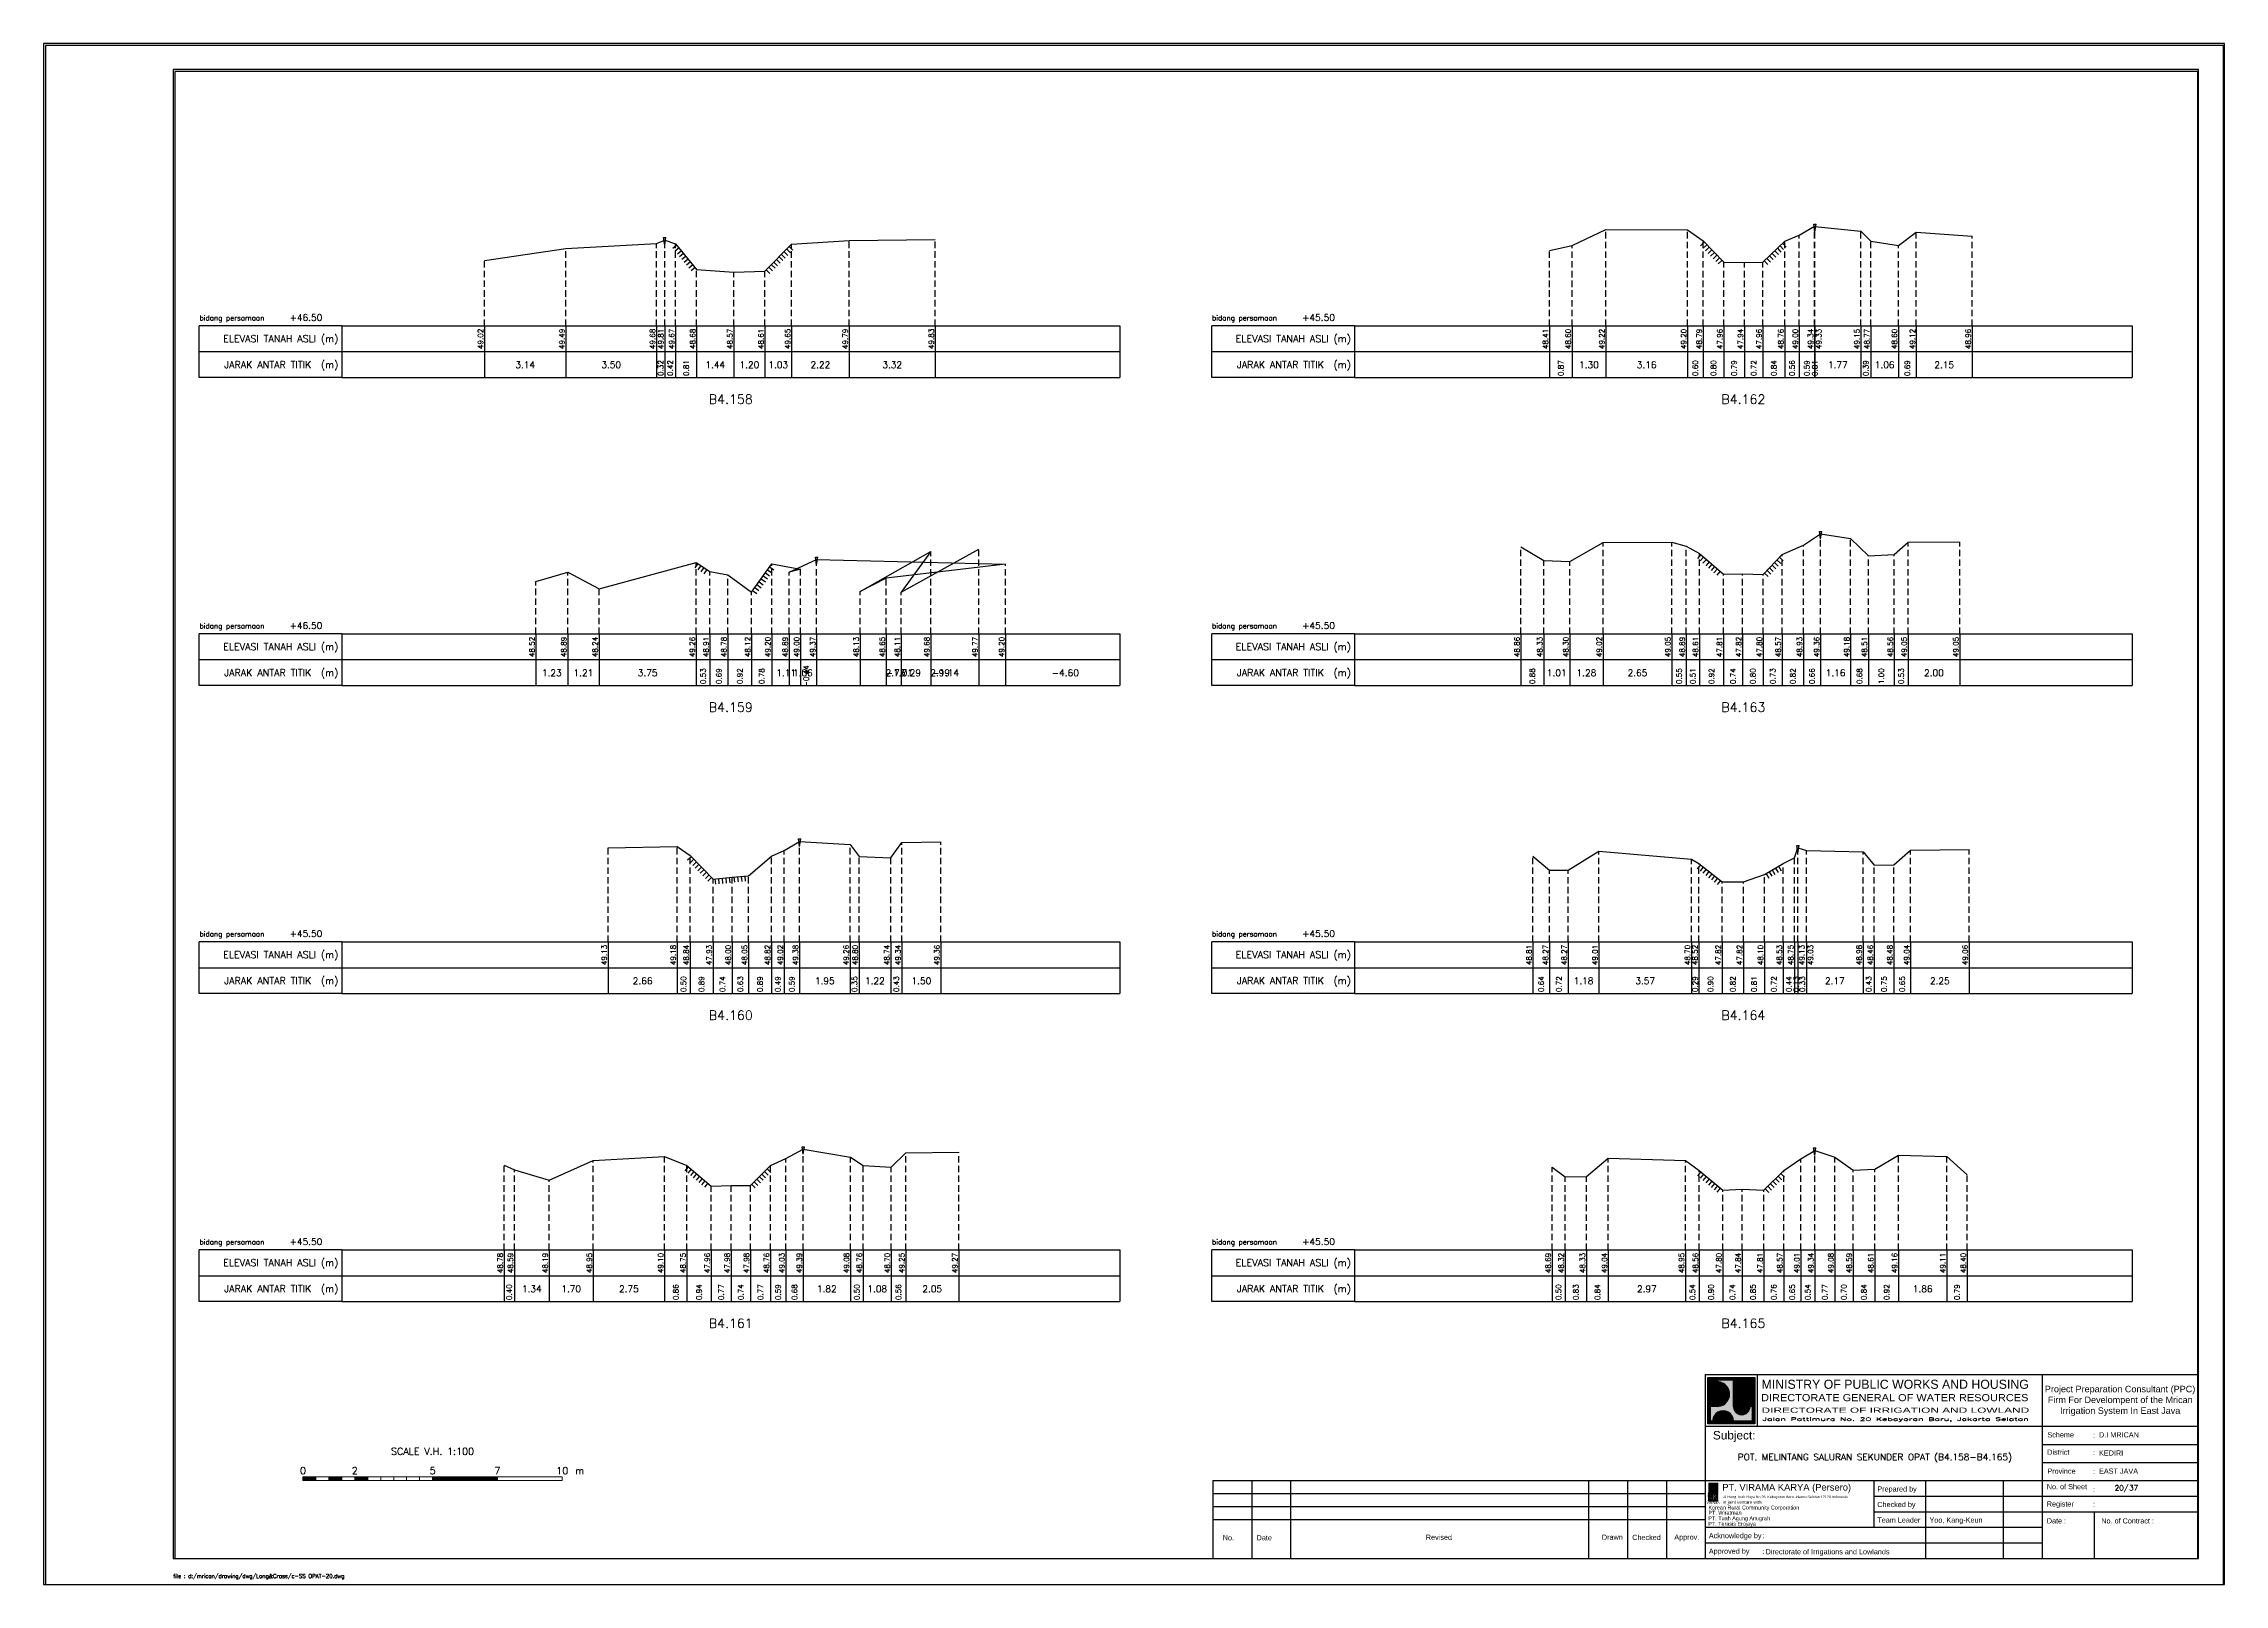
# Model space of a CAD drawing. Header units: inches. Extents: x -11 to 3175, y -842 to -783.
# Drawn here: x 1629 to 1713.1, y -842 to -782.6 of the extents above; entities that cross this region are included whole.
import ezdxf
from ezdxf.enums import TextEntityAlignment as Align

# ---------------------------------------------------------------- set-up
doc = ezdxf.new("R2010")
doc.units = ezdxf.units.IN
doc.header["$MEASUREMENT"] = 0
doc.linetypes.add('DASHED2', pattern=[0.375, 0.25, -0.125])
doc.layers.add('KOP', color=7, linetype='Continuous')
doc.layers.add('pelengkap', color=7, linetype='Continuous')
doc.styles.add('ARIAL', font='arial.ttf')
doc.styles.add('battang01', font='arial.ttf')
doc.styles.add('L100', font='simplex.shx', dxfattribs={"height": 0.254})
doc.styles.add('L140', font='simplex.shx', dxfattribs={"height": 0.356})
doc.styles.add('L60', font='simplex.shx', dxfattribs={"height": 0.152})
doc.styles.add('L80', font='simplex.shx', dxfattribs={"height": 0.203})
doc.styles.add('ROMANS-N', font='ROMANS.SHX', dxfattribs={"width": 0.8})
doc.styles.add('SONDU', font='arial.ttf')
doc.styles.get("Standard").update_dxf_attribs({"font": 'simplex.shx'})
doc.styles.add('STYLE1', font='arial.ttf', dxfattribs={"height": 0.2})
pattern_1 = [(45, (0, 0), (-0.08838834764831843, 0.08838834764831845), [])]

# ---------------------------------------------------------------- blocks, each defined once
blk = doc.blocks.new('kop')
at = {"layer": 'KOP'}
h = blk.add_hatch(color=3, dxfattribs=at)
h.paths.add_polyline_path([(609.8653532927285, 69.7965174242664), (591.8076082223538, 69.7965174242664), (591.8076082223538, 51.90947071793616), (609.8653532927285, 51.90947071793616)])
h.paths.add_polyline_path([(592.1020534932645, 52.24844148547069), (592.1020534932645, 69.50460869670152), (609.5341911203627, 69.50460869670152), (609.5341911203627, 52.24844148547069)], flags=16)
edge = h.paths.add_edge_path(flags=0)
edge.add_line((608.873529834174, 52.90910277674104), (601.6712012034158, 52.90910277674104))
edge.add_ellipse((597.6820295724688, 52.91975268540099), major_axis=(2.820780363398898, 2.820780363398898), ratio=0.9999999999999934, start_angle=314.8470375744171, end_angle=495.1529624255826)
edge.add_line((593.6928579415221, 52.90910277674104), (592.7627147794652, 52.90910277674104))
edge.add_line((592.7627147794651, 52.90910277674104), (592.7627147794651, 58.62619728620361))
edge.add_line((592.7627147794651, 58.62619728620368), (595.428986556629, 58.62619728620368))
edge.add_ellipse((595.4289865566291, 63.36824099147847), major_axis=(-3.353131261170752, 3.353131261170752), ratio=0.9999999999999983, start_angle=134.9999999999999, end_angle=314.9999999999999)
edge.add_line((595.4289865566291, 68.11028469675327), (595.4289865566291, 68.84394741944757))
edge.add_line((595.4289865566291, 68.84394741944752), (601.6547436091821, 68.84394741944752))
edge.add_line((601.6547436091821, 68.84394741944752), (601.6547436091821, 58.59413430307072))
edge.add_ellipse((604.8563547331537, 58.62619728605213), major_axis=(2.263994459030571, 2.263994459030571), ratio=0.9999999999991376, start_angle=135.5737774266452, end_angle=315.0000000026869)
edge.add_line((608.0581264027169, 58.62619728620368), (608.873529834174, 58.62619728620368))
edge.add_line((608.873529834174, 58.62619728620368), (608.873529834174, 52.9091027767411))
h = blk.add_hatch(dxfattribs=at)
h.set_pattern_fill('ANSI31', color=21)
h.set_pattern_definition(pattern_1)
h.paths.add_polyline_path([(609.5341911203627, 69.50460869670152), (592.1020534932645, 69.50460869670152), (592.1020534932645, 52.24844148547069), (609.5341911203627, 52.24844148547069)])
edge = h.paths.add_edge_path(flags=16)
edge.add_line((608.0581264038578, 58.62619728331649), (608.873529834174, 58.62619728331649))
edge.add_line((608.873529834174, 58.62619728331649), (608.873529834174, 52.90910277674104))
edge.add_line((608.873529834174, 52.90910277674104), (601.6712012043477, 52.90910277674104))
edge.add_ellipse((597.6820295732255, 52.91975268530538), major_axis=(-2.820780363950464, 2.820780363950464), ratio=0.9999999999999999, start_angle=224.8470375717975, end_angle=405.1529624282025)
edge.add_line((593.6928579421033, 52.90910277674104), (592.7627147794651, 52.90910277674104))
edge.add_line((592.7627147794651, 52.90910277674104), (592.7627147794651, 58.62619728331649))
edge.add_line((592.7627147794651, 58.62619728331649), (595.4289865705781, 58.62619728331649))
edge.add_ellipse((595.4289865571182, 63.3682409894528), major_axis=(-3.353131262124677, 3.353131262124677), ratio=0.9999999999999912, start_angle=134.9999999999997, end_angle=314.9999999999998)
edge.add_line((595.4289865571182, 68.11028469676671), (595.4289865571182, 68.84394741944752))
edge.add_line((595.4289865571182, 68.84394741944752), (601.6547436095548, 68.84394741944752))
edge.add_line((601.6547436095548, 68.84394741944752), (601.6547436095548, 58.5941344047481))
edge.add_ellipse((604.8563547345466, 58.62619728331649), major_axis=(-2.263994459341034, 2.263994459341035), ratio=0.999999999999965, start_angle=45.57377555810933, end_angle=225.000000000001)
h = blk.add_hatch(color=3, dxfattribs=at)
edge = h.paths.add_edge_path()
edge.add_line((601.6547436091821, 68.84394741944752), (595.4289865566291, 68.84394741944752))
edge.add_line((595.4289865566291, 68.84394741944752), (595.4289865566291, 68.11028469675321))
edge.add_ellipse((595.4289865566291, 63.36824099147847), major_axis=(-3.353131261170759, 3.353131261170758), ratio=0.9999999999999979, start_angle=134.9999999999999, end_angle=314.99999999999994, ccw=False)
edge.add_line((595.4289865566291, 58.62619728620368), (592.7627147794652, 58.62619728620368))
edge.add_line((592.7627147794651, 58.62619728620368), (592.7627147794651, 52.9091027767411))
edge.add_line((592.7627147794651, 52.90910277674104), (593.692857941522, 52.90910277674104))
edge.add_ellipse((597.6820295724688, 52.91975268540099), major_axis=(-2.820780363398898, 2.820780363398898), ratio=0.9999999999999934, start_angle=-135.1529624255826, end_angle=45.15296242558293, ccw=False)
edge.add_line((601.6712012034156, 52.90910277674104), (608.8735298341738, 52.90910277674104))
edge.add_line((608.873529834174, 52.90910277674104), (608.873529834174, 58.62619728620361))
edge.add_line((608.873529834174, 58.62619728620368), (608.0581264027169, 58.62619728620368))
edge.add_ellipse((604.856354733136, 58.62619728987087), major_axis=(2.263994459042317, 2.263994459042318), ratio=0.9999999999997576, start_angle=134.426222510409, end_angle=314.999999934367, ccw=False)
edge.add_line((601.6547436091821, 58.65826027636805), (601.6547436091821, 68.8439474194476))
h = blk.add_hatch(dxfattribs=at)
h.set_pattern_fill('ANSI31', color=41)
h.set_pattern_definition(pattern_1)
h.paths.add_polyline_path([(595.5939701222399, 25.44229578518152), (591.9923714647559, 25.44229578518152), (591.9923714647559, 22.12011222587194), (595.5939701222399, 22.12011222587194)])
h.paths.add_polyline_path([(594.8290399212113, 23.80107538915849), (595.486404190889, 22.50553331270966), (594.9518442189607, 22.50553331270966), (594.3704352444638, 23.59173922572727), (594.3704352444638, 22.50553331270966), (593.8526512319377, 22.50553331270966), (593.8526512319377, 24.7253559070662), (593.2416323709347, 22.50553331270966), (592.8436656118323, 22.50553331270966), (592.1206616099082, 25.0450254569166), (592.6728596590955, 25.0450254569166), (593.0257276515837, 23.53939475651638), (593.4088768836065, 25.0450254569166), (594.3704352444638, 25.0450254569166), (594.3704352444638, 23.99209855350495), (594.8904903176194, 25.0450254569166), (595.4627761213299, 25.0450254569166)], flags=16)
at = {"color": 2}
blk.add_lwpolyline([(-49.29008735655361, -9.987386569675465), (790.6905617838997, -9.987386569675465), (790.6905617838997, 583.2926438577114), (-49.29008735655361, 583.2926438577114)], close=True, dxfattribs=at)
at = {"color": 6}
blk.add_lwpolyline([(0.6493091440684111, 0.0004927304488262507), (780.7026824837753, 0.0004927304488262507), (780.7026824837753, 573.3047645575871), (0.6493091440684111, 573.3047645575871)], close=True, dxfattribs=at)
at = {"layer": 'KOP', "color": 5}
for p, q in [((590.8030303217506, 70.96299432783698), (590.8030303217506, 29.98464833497903)), ((590.8030303217506, 70.96299432783698), (780.7026824837753, 70.96299432783698)), ((400.9033781597261, 29.98464833497903), (400.9033781597261, 0.0004927304488262507)), ((400.9033781597261, 29.98464833497903), (590.8030303217506, 29.98464833497903)), ((590.8030303217506, 29.98464833497903), (590.8030303217506, 0.0004927304488262507))]:
    blk.add_line(p, q, dxfattribs=at)
at = {"layer": 'KOP', "color": 3}
for p, q in [((591.8076082223538, 69.7965174242664), (609.8653532927285, 69.7965174242664)), ((591.8076082223538, 51.90947071793616), (591.8076082223538, 69.7965174242664)), ((592.1020534932645, 69.50460869670152), (609.5341911203627, 69.50460869670152)), ((592.1020534932645, 52.24844148547069), (592.1020534932645, 69.50460869670152)), ((595.4289865571182, 68.84394741502373), (595.4289865571182, 68.1102846954029)), ((595.4289865566291, 68.84394741944752), (601.6547436091821, 68.84394741944752)), ((601.6547436095548, 58.59413430414176), (601.6547436095548, 68.84394741502373)), ((609.5341911203627, 69.50460869670152), (609.5341911203627, 52.24844148547069)), ((609.8653532927285, 69.7965174242664), (609.8653532927285, 51.90947071793616)), ((609.8653532927285, 51.90947071793616), (591.8076082223538, 51.90947071793616)), ((609.5341911203627, 52.24844148547069), (592.1020534932645, 52.24844148547069)), ((592.7627147794651, 52.90910277674104), (592.7627147794651, 58.62619728620368)), ((595.4289865571182, 58.62619728331649), (592.7627147799426, 58.62619728331649)), ((593.6928579415221, 52.90910277674104), (592.7627147794651, 52.90910277674104)), ((608.873529834174, 52.90910277674104), (601.6712012034156, 52.90910277674104)), ((608.8735298352565, 58.62619728331649), (608.0581264038578, 58.62619728331649)), ((608.873529834174, 58.62619728620368), (608.873529834174, 52.90910277674104)), ((720.7343712747147, 43.97725428375983), (780.7026824837753, 43.97725428375983)), ((720.7343712747147, 36.98095130936949), (780.7026824837753, 36.98095130936949)), ((415.895455961991, 29.98464833497903), (415.895455961991, 0.0004927304488262507)), ((430.8875337642562, 29.98464833497903), (430.8875337642562, 0.0004927304488262507)), ((545.8267969149554, 29.98464833497903), (545.8267969149554, 0.0004927304488262507)), ((560.8188747172203, 29.98464833497903), (560.8188747172203, 0.0004927304488262507)), ((575.8109525194855, 29.98464833497903), (575.8109525194855, 0.0004927304488262507)), ((655.7687007982327, 29.98464833497903), (655.7687007982327, 11.99415497226093)), ((675.7581378679197, 29.98464833497903), (675.7581378679197, 0.0004927304488262507)), ((705.7422934724498, 29.98464833497903), (705.7422934724498, 0.0004927304488262507)), ((400.9033781597261, 24.98728906755738), (590.8030303217506, 24.98728906755738)), ((400.9033781597261, 19.98992980013563), (590.8030303217506, 19.98992980013563)), ((655.7687007982327, 23.98781721407303), (720.7343712747147, 23.98781721407303)), ((655.7687007982327, 17.99098609316704), (720.7343712747147, 17.99098609316704)), ((720.7343712747147, 23.98781721407303), (780.7026824837753, 23.98781721407303)), ((720.7343712747147, 17.99098609316704), (780.7026824837753, 17.99098609316704)), ((740.7238083444017, 17.99098609316704), (740.7238083444017, 0.0004927304488262507)), ((400.9033781597261, 14.99257053271398), (590.8030303217506, 14.99257053271398)), ((590.8030303217506, 5.997323851354935), (720.7343712747147, 5.997323851354935))]:
    blk.add_line(p, q, dxfattribs=at)
at = {"layer": 'KOP', "color": 4}
for p, q in [((610.7924673914374, 70.96299432783698), (610.7924673914374, 50.97355725815018)), ((720.7343712747147, 70.96299432783698), (720.7343712747147, 0.0004927304488262507)), ((590.8030303217506, 50.97355725815018), (720.7343712747147, 50.97355725815018)), ((720.7343712747147, 50.97355725815018), (780.7026824837753, 50.97355725815018)), ((590.8030303217506, 29.98464833497903), (720.7343712747147, 29.98464833497903)), ((720.7343712747147, 29.98464833497903), (780.7026824837753, 29.98464833497903)), ((590.8030303217506, 11.99415497226093), (720.7343712747147, 11.99415497226093))]:
    blk.add_line(p, q, dxfattribs=at)
at = {"layer": 'KOP', "color": 41}
blk.add_line((595.5939701222399, 22.12011222587194), (591.9923714647559, 22.12011222587194), dxfattribs=at)
for points in [[(591.9923714647559, 25.44229578518152), (595.5939701222399, 25.44229578518152)], [(592.2042302093139, 25.44229578518152), (592.4160889538717, 25.44229578518152)], [(592.6279476984296, 25.44229578518152), (592.8398064429874, 25.44229578518152)], [(593.0516651875452, 25.44229578518152), (593.2635239321031, 25.44229578518152)], [(593.475382676661, 25.44229578518152), (593.6872414212188, 25.44229578518152)], [(593.8991001657766, 25.44229578518152), (594.1109589103345, 25.44229578518152)], [(594.3228176548924, 25.44229578518152), (594.5346763994503, 25.44229578518152)], [(594.7465351440081, 25.44229578518152), (594.958393888566, 25.44229578518152)], [(595.1702526331238, 25.44229578518152), (595.3821113776818, 25.44229578518152)], [(592.1206616099082, 25.0450254569166), (592.6728596590955, 25.0450254569166)], [(592.1206616099082, 25.0450254569166), (592.8436656118323, 22.50553331270964)], [(592.6728596590955, 25.04502545691657), (593.0257276515837, 23.53939475651638), (593.4088768836065, 25.04502545691663)], [(592.8436656118323, 22.50553331270966), (593.2416323709347, 22.50553331270966)], [(593.2416323709347, 22.50553331270964), (593.8526512319377, 24.7253559070662)], [(593.4088768836065, 25.0450254569166), (594.3704352444638, 25.0450254569166)], [(593.8526512319377, 22.50553331270966), (593.8526512319377, 24.7253559070662)], [(593.8526512319377, 22.50553331270966), (594.3704352444638, 22.50553331270966)], [(594.3704352444638, 25.0450254569166), (594.3704352444638, 23.99209855350495)], [(594.3704352444638, 23.99209855350495), (594.8904903176194, 25.04502545691664)], [(594.9518442189607, 22.50553331270961), (594.3704352444638, 23.59173922572727)], [(594.3704352444638, 23.59173922572727), (594.3704352444638, 22.50553331270966)], [(594.8290399212113, 23.80107538915849), (595.4627761213299, 25.04502545691658)], [(594.8290399212113, 23.80107538915849), (595.486404190889, 22.50553331270966)], [(594.8904903176194, 25.0450254569166), (595.4627761213299, 25.0450254569166)], [(594.9518442189607, 22.50553331270966), (595.486404190889, 22.50553331270966)]]:
    blk.add_lwpolyline(points, dxfattribs=at)
at = {"layer": 'KOP', "color": 42}
for points in [[(592.1962927759001, 29.11418325926331), (592.1962927759001, 25.44229578518152)], [(592.5354066955362, 29.11418325926331), (592.5354066955362, 25.44229578518152)], [(592.9591241846518, 29.11418325926331), (592.9591241846518, 25.44229578518152)], [(593.3828416737675, 29.11418325926331), (593.3828416737675, 25.44229578518152)], [(593.8065591628832, 29.11418325926331), (593.8065591628832, 25.44229578518152)], [(594.2302766519989, 29.11418325926331), (594.2302766519989, 25.44229578518152)], [(594.6539941411147, 29.11418325926331), (594.6539941411147, 25.44229578518152)], [(595.0777116302304, 29.11418325926331), (595.0777116302304, 25.44229578518152)], [(595.5014291193462, 29.11418325926331), (595.5014291193462, 25.44229578518152)]]:
    blk.add_lwpolyline(points, dxfattribs=at)
at = {"layer": 'KOP', "color": 3}
for centre, major_axis, ratio, start_param, end_param in [((595.4289865571182, 63.3682409894528), (-3.353131262124677, 3.353131262124677), 0.9999999999999912, 2.35619449019234, 5.497787143782134), ((597.6820295732255, 52.91975268530538), (-2.820780363950464, 2.820780363950464), 0.9999999999999998, 3.924321118983262, 7.071253168581014), ((604.8563547345466, 58.62619728331649), (-2.263994459341034, 2.263994459341035), 0.9999999999999651, 0.7853981633974656, 3.926990816987259)]:
    blk.add_ellipse(centre, major_axis=major_axis, ratio=ratio, start_param=start_param, end_param=end_param, dxfattribs=at)
at = {"layer": 'KOP', "color": 5, "style": 'SONDU'}
for s, height, width, p, p2 in [('MINISTRY OF PUBLIC WORKS AND HOUSING', 3.49815148719519, 0.9710490151369037, (612.4932982688147, 65.39724920043633), (715.583635835389, 65.39724920043633)), ('DIRECTORATE GENERAL OF WATER RESOURCES', 2.748547597081934, 1.100714376561997, (612.3259886324004, 60.61804978528377), (715.4154333181652, 60.61804978528377)), ('DIRECTORATE OF IRRIGATION AND LOWLAND', 1.99894370696868, 1.63875262601232, (612.5247331509995, 56.15346481889102), (715.7518429621628, 56.15346481889102))]:
    blk.add_text(s, height=height, dxfattribs=dict(at, width=width)).set_placement(p, p2, align=Align.FIT)
at = {"layer": 'KOP', "color": 3, "style": 'ROMANS-N', "width": 1.832260783358812}
blk.add_text('Jalan Pattimura No. 20 Kebayoran Baru, Jakarta Selatan', height=1.249339816855425, dxfattribs=at).set_placement((612.7914110984061, 53.0739527913797), (715.583635835389, 53.0739527913797), align=Align.FIT)
at = {"layer": 'KOP', "color": 5, "style": 'ARIAL'}
blk.add_text('Subject:', height=3.252150442789123, dxfattribs=at).set_placement((593.7538629287924, 45.86653647040268))
at = {"layer": 'KOP', "color": 3}
for s, height, style, p in [('Scheme', 1.99894370696868, 'battang01', (722.7467307064071, 46.65722556886666)), ('District', 1.99894370696868, 'battang01', (722.6754973804648, 39.96707763894264)), (':', 1.99894370696868, 'battang01', (740.368327375754, 46.56012324452533)), ('D.I MRICAN', 1.99894370696868, 'battang01', (742.6585068305885, 46.65722556886666)), ('Province', 1.99894370696868, 'battang01', (722.7467307064071, 32.66461962008597)), (':', 1.99894370696868, 'battang01', (740.368327375754, 32.56751729574452)), (':', 1.99894370696868, 'battang01', (740.382074427338, 39.86997531646293)), ('KEDIRI', 1.99894370696868, 'battang01', (742.6585068305885, 39.66092259447632)), ('EAST JAVA', 1.99894370696868, 'battang01', (742.6585068305885, 32.66461962008597)), ('Prepared by', 1.99894370696868, 'battang01', (657.1430811109453, 25.78808395849862)), ('No. of Sheet ', 1.99894370696868, 'battang01', (722.520620818671, 26.67669459981798)), (':', 1.99894370696868, 'battang01', (740.3764858407951, 25.61838168175072)), ('in joint venture with:', 1.249339816855425, 'SONDU', (597.5578460284455, 21.07202452231022)), ('Checked by', 1.99894370696868, 'battang01', (657.1430811109453, 19.79125283759251)), ('Register', 1.99894370696868, 'battang01', (722.520620818671, 20.01807698302375)), (':', 1.99894370696868, 'battang01', (740.3598310849088, 19.92097465868241)), ('No.', 2, 'STYLE1', (404.7326663119579, 6.989602865739329)), ('Date', 2, 'STYLE1', (417.7761580577991, 6.989602865739329)), ('Revised', 2, 'STYLE1', (483.0371936477145, 7.169341252978228)), ('Drawn', 2, 'STYLE1', (550.9231662973559, 7.182965166626985)), ('Checked', 2, 'STYLE1', (562.6224972631348, 7.108401592637279)), ('Approv.', 2, 'STYLE1', (578.86250988613, 7.205550314016108)), ('Acknowledge by', 1.99894370696868, 'battang01', (592.1774106344633, 7.797590595780406)), (':', 1.99894370696868, 'battang01', (612.7647815001492, 7.813086169812294)), ('Team Leader', 1.99894370696868, 'battang01', (657.1430811109453, 13.79442171668651)), ('Yoo, Kang-Keun', 1.99894370696868, 'battang01', (677.261691985017, 13.79442171668651)), ('Date :', 1.99894370696868, 'battang01', (722.520620818671, 13.48542904786333)), ('No. of Contract :', 1.99894370696868, 'battang01', (743.5203251274443, 13.48542904786333)), ('Approved by', 1.99894370696868, 'battang01', (592.1774106344633, 1.800759474874411)), (':', 1.99894370696868, 'battang01', (612.8062382028575, 1.771932832116903)), ('Directorate of Irrigations and Lowlands', 1.99894370696868, 'battang01', (614.0846811434608, 1.594699671224788))]:
    blk.add_text(s, height=height, dxfattribs=dict(at, style=style)).set_placement(p)
at = {"layer": 'KOP', "color": 6, "style": 'SONDU'}
blk.add_text('PT. VIRAMA KARYA (Persero)', height=2.580944750812598, dxfattribs=at).set_placement((597.3630730504415, 26.14584984606049))
at = {"layer": 'KOP', "color": 42, "style": 'SONDU'}
blk.add_text('VIRAMA', height=0.9417941134961573, dxfattribs=at).set_placement((591.2959839900191, 21.03873930941651))
at = {"layer": 'KOP', "color": 4, "style": 'SONDU'}
for s, p in [('Korean Rural Community Corporation', (592.0172325651579, 18.85809622764893)), ('PT. Wiratman', (592.0172325651579, 16.86431729777243)), ('PT. Terasis Erojaya', (591.9444979581187, 12.58833032325808)), ('PT. Tuah Agung Anugrah', (591.9984246368545, 14.73155498450907))]:
    blk.add_text(s, height=1.49920778022651, dxfattribs=at).set_placement(p)
at = {"layer": 'KOP', "color": 3, "insert": (719.8583502723425, 60.76950394133539), "char_height": 2.49867963371085, "width": 61.43936713392102, "attachment_point": 4, "style": 'SONDU'}
blk.add_mtext('\\pi1.9124;Project Preparation Consultant (PPC)\\P\\pi3.0493;Firm For Develompent of the Mrican \\P\\pi7.7731;Irrigation System In East Java', dxfattribs=at)
at = {"layer": 'KOP', "color": 2, "insert": (597.5716775050441, 24.25098294227902), "char_height": 0.9994718534843399, "width": 48.71807324837515, "attachment_point": 1, "style": 'SONDU'}
blk.add_mtext('Jl. Hang Tuah Raya No.26, Kebayoran Baru Jakarta Selatan 12120 Indonesia', dxfattribs=at)
blk = doc.blocks.new('*X6')
at = {"color": 0}
for p, q in [((20000, 6250), (25000, 6250)), ((20000, 6200), (25000, 6200)), ((20000, 6150), (25000, 6150)), ((20000, 6100), (25000, 6100)), ((20000, 6050), (25000, 6050))]:
    blk.add_line(p, q, dxfattribs=at)
blk = doc.blocks.new('*X5')
at = {"color": 0}
for p, q in [((14000, 6250), (15000, 6250)), ((14000, 6200), (15000, 6200)), ((14000, 6150), (15000, 6150)), ((14000, 6100), (15000, 6100)), ((14000, 6050), (15000, 6050))]:
    blk.add_line(p, q, dxfattribs=at)
blk = doc.blocks.new('*X3')
at = {"color": 0}
for p, q in [((10000, 6250), (11000, 6250)), ((10000, 6200), (11000, 6200)), ((10000, 6150), (11000, 6150)), ((10000, 6100), (11000, 6100)), ((10000, 6050), (11000, 6050))]:
    blk.add_line(p, q, dxfattribs=at)
blk = doc.blocks.new('*X4')
at = {"color": 0}
for p, q in [((12000, 6250), (13000, 6250)), ((12000, 6200), (13000, 6200)), ((12000, 6150), (13000, 6150)), ((12000, 6100), (13000, 6100)), ((12000, 6050), (13000, 6050))]:
    blk.add_line(p, q, dxfattribs=at)
blk = doc.blocks.new('c100')
at = {"color": 2}
blk.add_lwpolyline([(-5, -1), (79.10000000000002, -1), (79.10000000000002, 58.4), (-5, 58.4)], close=True, dxfattribs=at)
at = {"color": 6}
blk.add_lwpolyline([(0, 0), (78.10000000000002, 0), (78.10000000000002, 57.4), (3.516176065587739e-15, 57.4)], close=True, dxfattribs=at)
at = {"color": 3, "lineweight": 0}
for points in [[(5, 3), (5.5, 3), (5.5, 3.15), (5, 3.15)], [(5.5, 3), (6, 3), (6, 3.15), (5.5, 3.15)], [(6, 3), (6.5, 3), (6.5, 3.15), (6, 3.15)], [(6.5, 3), (7, 3), (7, 3.15), (6.5, 3.15)], [(7, 3), (7.5, 3), (7.5, 3.15), (7, 3.15)], [(7.5, 3), (8, 3), (8, 3.15), (7.5, 3.15)], [(8, 3), (8.5, 3), (8.5, 3.15), (8, 3.15)], [(8.5, 3), (9, 3), (9, 3.15), (8.5, 3.15)], [(9, 3), (9.5, 3), (9.5, 3.15), (9, 3.15)], [(9.5, 3), (10, 3), (10, 3.15), (9.5, 3.15)], [(10, 3), (12.5, 3), (12.5, 3.15), (10, 3.15)], [(12.5, 3), (15, 3), (15, 3.15), (12.5, 3.15)]]:
    blk.add_lwpolyline(points, close=True, dxfattribs=at)
at = {"color": 1, "lineweight": 0, "xscale": 0.0005, "yscale": 0.0005, "zscale": 0.0005}
for name in ['*X3', '*X4', '*X5', '*X6']:
    blk.add_blockref(name, (0, 0), dxfattribs=at)
at = {"color": 3}
for s, p in [('SCALE V.H. 1:100', (10, 4)), ('0', (5, 3.25)), ('2', (7, 3.25)), ('5', (10, 3.25)), ('7', (12.5, 3.25)), ('10', (15, 3.25))]:
    blk.add_text(s, height=0.27, dxfattribs=at).set_placement(p, align=Align.CENTER)
blk.add_text('m', height=0.27, dxfattribs=at).set_placement((15.5, 3.25))
blk = doc.blocks.new('das2')
at = {"color": 5, "linetype": 'Continuous'}
for q in [(0, 1), (17.75, 0.9999999999999973)]:
    blk.add_line((2.75, 1), q, dxfattribs=at)
at = {"color": 3, "linetype": 'Continuous'}
for p, q in [((2.75, 1), (2.75, 0)), ((17.75, 0.9999999999999973), (17.75, -2.664535259100376e-15)), ((0, 0.5000000000000004), (17.75, 0.4999999999999973)), ((2.75, 0), (0, 0)), ((2.75, 0), (17.75, -2.664535259100376e-15))]:
    blk.add_line(p, q, dxfattribs=at)
blk.add_lwpolyline([(0, 0), (0, 1)], dxfattribs=at)
blk.add_text('bidang persamaan', height=0.1, dxfattribs=at).set_placement((0.005000000000000004, 1.100000000000001))
at = {"color": 5, "linetype": 'Continuous'}
for s, p in [('ELEVASI TANAH ASLI (m)', (2.683279515513197, 0.6825000000000001)), ('JARAK ANTAR TITIK  (m)', (2.683279515513197, 0.1825000000000001))]:
    blk.add_text(s, height=0.135, dxfattribs=at).set_placement(p, align=Align.RIGHT)
blk = doc.blocks.new('gbrpatok')
at = {"color": 2, "linetype": 'Continuous'}
for p, q in [((-0.0004517254713327645, 0.0009574234873781506), (0.0004517254713327645, 0.0009574234873781506)), ((0, -0.001962284437723838), (-0.0004517254713327645, 0.0009574234873781506)), ((0, -0.001962284437723838), (0.0004517254713327645, 0.0009574234873781506))]:
    blk.add_line(p, q, dxfattribs=at)

msp = doc.modelspace()

# ---------------------------------------------------------------- linework, layer by layer
at = {"color": 2, "linetype": 'Continuous', "lineweight": -3}
for p, q in [((1696.706451410153, -789.9824854125629), (1697.295277532153, -789.643485412563)), ((1697.295277532153, -789.643485412563), (1697.309205921153, -789.656485412563)), ((1697.309205921153, -789.656485412563), (1699.079666031153, -789.835485412563)), ((1646.003445306875, -790.9653411739463), (1649.140309227875, -790.4943411739464)), ((1649.140309227875, -790.4943411739464), (1652.635702207875, -790.3033411739464)), ((1652.635702207875, -790.3033411739464), (1652.953849971875, -790.1743411739463)), ((1652.953849971875, -790.1743411739463), (1653.372224205875, -790.3133411739464)), ((1653.372224205875, -790.3133411739464), (1654.182403998875, -791.3033411739464)), ((1656.816817871875, -791.3683411739463), (1657.844568629875, -790.3373411739464)), ((1657.844568629875, -790.3373411739464), (1660.066790572875, -790.1883411739464)), ((1660.066790572875, -790.1883411739464), (1663.385106701875, -790.1573411739463)), ((1687.070819081153, -790.572485412563), (1687.945744914153, -790.382485412563)), ((1687.945744914153, -790.382485412563), (1689.242752672153, -789.769485412563)), ((1689.242752672153, -789.769485412563), (1692.398433171153, -789.784485412563)), ((1692.398433171153, -789.784485412563), (1692.994246244153, -790.200485412563)), ((1692.994246244153, -790.200485412563), (1693.793567429153, -791.028485412563)), ((1695.305652578153, -791.023485412563), (1696.145171127153, -790.221485412563)), ((1696.145171127153, -790.221485412563), (1696.706451410153, -789.9824854125629)), ((1699.079666031153, -789.835485412563), (1699.466883608153, -790.216485412563)), ((1699.466883608153, -790.216485412563), (1700.527693921153, -790.383485412563)), ((1700.527693921153, -790.383485412563), (1701.220164500153, -789.870485412563)), ((1701.220164500153, -789.870485412563), (1703.370905352153, -790.026485412563)), ((1654.182403998875, -791.3033411739464), (1655.619418577875, -791.4103411739463)), ((1655.619418577875, -791.4103411739463), (1656.816817871875, -791.3683411739463)), ((1693.793567429153, -791.028485412563), (1694.587201328153, -791.043485412563)), ((1694.587201328153, -791.043485412563), (1695.305652578153, -791.023485412563)), ((1660.487591501685, -803.7268126472928), (1663.214567594685, -802.1808126472929)), ((1662.076265742685, -803.7528126472929), (1665.069976327685, -802.0948126472929)), ((1663.214567594685, -802.1808126472929), (1662.076265742685, -803.7528126472929)), ((1685.972861659198, -801.9966151864018), (1686.850275609198, -802.5286151864018)), ((1687.855798253198, -802.5626151864018), (1689.138906180198, -801.8386151864017)), ((1689.138906180198, -801.8386151864017), (1691.793148462198, -801.8146151864017)), ((1691.793148462198, -801.8146151864017), (1692.345324213198, -801.9736151864017)), ((1692.345324213198, -801.9736151864017), (1692.857710994198, -802.2556151864018)), ((1692.857710994198, -802.2556151864018), (1693.780442461198, -803.0526151864018)), ((1695.318777469198, -803.0636151864018), (1696.044707801198, -802.2906151864017)), ((1696.044707801198, -802.2906151864017), (1696.867301532198, -801.9356151864018)), ((1696.867301532198, -801.9356151864018), (1697.528176709198, -801.4986151864018)), ((1697.528176709198, -801.4986151864018), (1698.686995503198, -801.6836151864018)), ((1698.686995503198, -801.6836151864018), (1699.370982450198, -802.3466151864018)), ((1699.370982450198, -802.3466151864018), (1700.368269841198, -802.3006151864017)), ((1700.368269841198, -802.3006151864017), (1700.899174187198, -801.8146151864017)), ((1700.899174187198, -801.8146151864017), (1702.897591017198, -801.8106151864018)), ((1647.985584958685, -803.3408126472929), (1649.211127944685, -802.9718126472928)), ((1649.211127944685, -802.9718126472928), (1650.419065689685, -803.6238126472929)), ((1650.419065689685, -803.6238126472929), (1654.168310138685, -802.5988126472928)), ((1654.168310138685, -802.5988126472928), (1654.696041603685, -802.9508126472929)), ((1654.696041603685, -802.9508126472929), (1655.387963844685, -803.0798126472929)), ((1655.387963844685, -803.0798126472929), (1656.303178209685, -803.7428126472928)), ((1656.303178209685, -803.7428126472928), (1657.080282528685, -802.6598126472928)), ((1657.080282528685, -802.6598126472928), (1658.192066098685, -802.8638126472929)), ((1657.752353380685, -802.9758126472929), (1658.811357628685, -802.4918126472928)), ((1658.192066098685, -802.8638126472929), (1657.752353380685, -802.9758126472929)), ((1658.811357628685, -802.4918126472928), (1666.099358724685, -802.6628126472929)), ((1666.099358724685, -802.6628126472929), (1661.495366757685, -803.2078126472928)), ((1686.850275609198, -802.5286151864018), (1687.855798253198, -802.5626151864018)), ((1693.780442461198, -803.0526151864018), (1694.519385424198, -803.0436151864018)), ((1694.519385424198, -803.0436151864018), (1695.318777469198, -803.0636151864018)), ((1661.495366757685, -803.2078126472928), (1660.487591501685, -803.7268126472928)), ((1650.771776047958, -813.6064219520026), (1653.430031960958, -813.5524219520026)), ((1653.430031960958, -813.5524219520026), (1653.931053224958, -813.8954219520026)), ((1653.931053224958, -813.8954219520026), (1654.816123511958, -814.8074219520026)), ((1656.183096532958, -814.6814219520027), (1657.072559753958, -813.9204219520027)), ((1657.072559753958, -813.9204219520027), (1657.563983568958, -813.7134219520026)), ((1657.563983568958, -813.7134219520026), (1658.152127259958, -813.3594219520027)), ((1658.152127259958, -813.3594219520027), (1660.099494970958, -813.4754219520026)), ((1660.099494970958, -813.4754219520026), (1660.446195479958, -813.9384219520026)), ((1660.446195479958, -813.9384219520026), (1661.668765567958, -813.9944219520027)), ((1661.668765567958, -813.9944219520027), (1662.101361361958, -813.3934219520027)), ((1662.101361361958, -813.3934219520027), (1663.602535316958, -813.3754219520026)), ((1686.433912414325, -813.9270984338227), (1687.075024741325, -814.4680984338227)), ((1687.795070026325, -814.4670984338227), (1688.979692670325, -813.7270984338227)), ((1688.979692670325, -813.7270984338227), (1692.549060564325, -814.0370984338227)), ((1692.549060564325, -814.0370984338227), (1692.836154439325, -814.2120984338227)), ((1696.087736249325, -814.2070984338227), (1696.527696982325, -813.9880984338228)), ((1696.527696982325, -813.9880984338228), (1696.656246584325, -813.6090984338227)), ((1696.656246584325, -813.6090984338227), (1696.990242093325, -813.7090984338228)), ((1696.990242093325, -813.7090984338228), (1699.164945450325, -813.7560984338227)), ((1699.164945450325, -813.7560984338227), (1699.598295700325, -814.2740984338227)), ((1700.350091464325, -814.2540984338227), (1701.000692464325, -813.6920984338227)), ((1701.000692464325, -813.6920984338227), (1703.251732617325, -813.6710984338227)), ((1654.816123511958, -814.8074219520026), (1655.554064903958, -814.7384219520027)), ((1655.554064903958, -814.7384219520027), (1656.183096532958, -814.6814219520027)), ((1687.075024741325, -814.4680984338227), (1687.795070026325, -814.4670984338227)), ((1692.836154439325, -814.2120984338227), (1693.734399222325, -814.9150984338227)), ((1693.734399222325, -814.9150984338227), (1694.554961026325, -814.9170984338227)), ((1694.554961026325, -814.9170984338227), (1695.364821014325, -814.6340984338227)), ((1695.364821014325, -814.6340984338227), (1696.087736249325, -814.2070984338227)), ((1699.598295700325, -814.2740984338227), (1700.350091464325, -814.2540984338227)), ((1646.756772649894, -825.8345065344838), (1647.157844369894, -826.0185065344838)), ((1648.496413573894, -826.4205065344838), (1650.197529144894, -825.6585065344838)), ((1650.197529144894, -825.6585065344838), (1652.946638968894, -825.5075065344838)), ((1652.946638968894, -825.5075065344838), (1653.808667160894, -825.8575065344837)), ((1653.808667160894, -825.8575065344837), (1654.743710179894, -826.6465065344837)), ((1656.255509814894, -826.6265065344837), (1657.029325834894, -825.8485065344837)), ((1657.029325834894, -825.8485065344837), (1657.619755866894, -825.5815065344838)), ((1657.619755866894, -825.5815065344838), (1658.294845489894, -825.2225065344837)), ((1658.294845489894, -825.2225065344837), (1660.112424099894, -825.5305065344837)), ((1660.112424099894, -825.5305065344837), (1660.608461923894, -825.8475065344837)), ((1660.608461923894, -825.8475065344837), (1661.688132096894, -825.9155065344837)), ((1661.688132096894, -825.9155065344837), (1662.245568207894, -825.3605065344838)), ((1662.245568207894, -825.3605065344838), (1664.293667040894, -825.3415065344838)), ((1688.502176589285, -826.2794832815008), (1689.341703418285, -825.5724832815008)), ((1689.341703418285, -825.5724832815008), (1692.315929071285, -825.6644832815008)), ((1692.315929071285, -825.6644832815008), (1692.851524246285, -826.0464832815009)), ((1696.106394963285, -826.0444832815008), (1696.761344564285, -825.5994832815009)), ((1696.761344564285, -825.5994832815009), (1697.305610124285, -825.2714832815009)), ((1697.305610124285, -825.2714832815009), (1698.073486416285, -825.5284832815008)), ((1698.073486416285, -825.5284832815008), (1698.778026504285, -826.0254832815008)), ((1699.615654496285, -825.9964832815008), (1700.534936988285, -825.4494832815008)), ((1700.534936988285, -825.4494832815008), (1702.394623093285, -825.4984832815009)), ((1702.394623093285, -825.4984832815009), (1703.183899416285, -826.2074832815008)), ((1647.157844369894, -826.0185065344838), (1648.496413573894, -826.4205065344838)), ((1654.743710179894, -826.6465065344837), (1655.515013660894, -826.6265065344837)), ((1655.515013660894, -826.6265065344837), (1656.255509814894, -826.6265065344837)), ((1687.174239044285, -825.9194832815008), (1687.673663227285, -826.2924832815008)), ((1687.673663227285, -826.2924832815008), (1688.502176589285, -826.2794832815008)), ((1692.851524246285, -826.0464832815009), (1693.755185782285, -826.8064832815008)), ((1695.344034226285, -826.8024832815008), (1696.106394963285, -826.0444832815008)), ((1698.778026504285, -826.0254832815008), (1699.615654496285, -825.9964832815008)), ((1693.755185782285, -826.8064832815008), (1694.497370105285, -826.7664832815008)), ((1694.497370105285, -826.7664832815008), (1695.344034226285, -826.8024832815008))]:
    msp.add_line(p, q, dxfattribs=at)
at = {"color": 1, "linetype": 'DASHED2', "lineweight": -3}
for p, q in [((1697.295277532153, -793.485485412563), (1697.295277532153, -789.643485412563)), ((1697.309205921153, -793.485485412563), (1697.309205921153, -789.656485412563)), ((1649.140309227875, -793.4823411739463), (1649.140309227875, -790.4943411739464)), ((1652.635702207875, -793.4823411739463), (1652.635702207875, -790.3033411739464)), ((1652.953849971875, -793.4823411739463), (1652.953849971875, -790.1743411739463)), ((1653.372224205875, -793.4823411739463), (1653.372224205875, -790.3133411739464)), ((1657.844568629875, -793.4823411739463), (1657.844568629875, -790.3373411739464)), ((1660.066790572875, -793.4823411739463), (1660.066790572875, -790.1883411739464)), ((1663.385106701875, -793.4823411739463), (1663.385106701875, -790.1573411739463)), ((1687.945744914153, -793.485485412563), (1687.945744914153, -790.382485412563)), ((1689.242752672153, -793.485485412563), (1689.242752672153, -789.769485412563)), ((1692.398433171153, -793.485485412563), (1692.398433171153, -789.784485412563)), ((1692.994246244153, -793.485485412563), (1692.994246244153, -790.200485412563)), ((1696.145171127153, -793.485485412563), (1696.145171127153, -790.221485412563)), ((1696.706451410153, -793.485485412563), (1696.706451410153, -789.9824854125629)), ((1699.079666031153, -793.485485412563), (1699.079666031153, -789.835485412563)), ((1699.466883608153, -793.485485412563), (1699.466883608153, -790.216485412563)), ((1700.527693921153, -793.485485412563), (1700.527693921153, -790.383485412563)), ((1701.220164500153, -793.485485412563), (1701.220164500153, -789.870485412563)), ((1703.370905352153, -793.485485412563), (1703.370905352153, -790.026485412563)), ((1646.003445306875, -793.4823411739463), (1646.003445306875, -790.9653411739463)), ((1654.182403998875, -793.4823411739463), (1654.182403998875, -791.3033411739464)), ((1656.816817871875, -793.4823411739463), (1656.816817871875, -791.3683411739463)), ((1687.070819081153, -793.485485412563), (1687.070819081153, -790.572485412563)), ((1693.793567429153, -793.485485412563), (1693.793567429153, -791.028485412563)), ((1694.587201328153, -793.485485412563), (1694.587201328153, -791.043485412563)), ((1695.305652578153, -793.485485412563), (1695.305652578153, -791.023485412563)), ((1655.619418577875, -793.4823411739463), (1655.619418577875, -791.4103411739463)), ((1663.214567594685, -805.3608126472928), (1663.214567594685, -802.1808126472929)), ((1665.069976327685, -805.3608126472928), (1665.069976327685, -802.0948126472929)), ((1685.972861659198, -805.3606151864018), (1685.972861659198, -801.9966151864018)), ((1689.138906180198, -805.3606151864018), (1689.138906180198, -801.8386151864017)), ((1691.793148462198, -805.3606151864018), (1691.793148462198, -801.8146151864017)), ((1692.345324213198, -805.3606151864018), (1692.345324213198, -801.9736151864017)), ((1692.857710994198, -805.3606151864018), (1692.857710994198, -802.2556151864018)), ((1696.044707801198, -805.3606151864018), (1696.044707801198, -802.2906151864017)), ((1696.867301532198, -805.3606151864018), (1696.867301532198, -801.9356151864018)), ((1697.528176709198, -805.3606151864018), (1697.528176709198, -801.4986151864018)), ((1698.686995503198, -805.3606151864018), (1698.686995503198, -801.6836151864018)), ((1700.368269841198, -805.3606151864018), (1700.368269841198, -802.3006151864017)), ((1700.899174187198, -805.3606151864018), (1700.899174187198, -801.8146151864017)), ((1702.897591017198, -805.3606151864018), (1702.897591017198, -801.8106151864018)), ((1649.211127944685, -805.3608126472928), (1649.211127944685, -802.9718126472928)), ((1654.168310138685, -805.3608126472928), (1654.168310138685, -802.5988126472928)), ((1654.696041603685, -805.3608126472928), (1654.696041603685, -802.9508126472929)), ((1655.387963844685, -805.3608126472928), (1655.387963844685, -803.0798126472929)), ((1657.080282528685, -805.3608126472928), (1657.080282528685, -802.6598126472928)), ((1657.752353380685, -805.3608126472928), (1657.752353380685, -802.9758126472929)), ((1658.192066098685, -805.3608126472928), (1658.192066098685, -802.8638126472929)), ((1658.811357628685, -805.3608126472928), (1658.811357628685, -802.4918126472928)), ((1666.099358724685, -805.3608126472928), (1666.099358724685, -802.6628126472929)), ((1686.850275609198, -805.3606151864018), (1686.850275609198, -802.5286151864018)), ((1687.855798253198, -805.3606151864018), (1687.855798253198, -802.5626151864018)), ((1693.780442461198, -805.3606151864018), (1693.780442461198, -803.0526151864018)), ((1694.519385424198, -805.3606151864018), (1694.519385424198, -803.0436151864018)), ((1695.318777469198, -805.3606151864018), (1695.318777469198, -803.0636151864018)), ((1699.370982450198, -805.3606151864018), (1699.370982450198, -802.3466151864018)), ((1647.985584958685, -805.3608126472928), (1647.985584958685, -803.3408126472929)), ((1650.419065689685, -805.3608126472928), (1650.419065689685, -803.6238126472929)), ((1656.303178209685, -805.3608126472928), (1656.303178209685, -803.7428126472928)), ((1660.487591501685, -805.3608126472928), (1660.487591501685, -803.7268126472928)), ((1661.495366757685, -805.3608126472928), (1661.495366757685, -803.2078126472928)), ((1662.076265742685, -805.3608126472928), (1662.076265742685, -803.7528126472929)), ((1650.771776047958, -817.2354219520026), (1650.771776047958, -813.6064219520026)), ((1653.430031960958, -817.2354219520026), (1653.430031960958, -813.5524219520026)), ((1653.931053224958, -817.2354219520026), (1653.931053224958, -813.8954219520026)), ((1657.072559753958, -817.2354219520026), (1657.072559753958, -813.9204219520027)), ((1657.563983568958, -817.2354219520026), (1657.563983568958, -813.7134219520026)), ((1658.152127259958, -817.2354219520026), (1658.152127259958, -813.3594219520027)), ((1660.099494970958, -817.2354219520026), (1660.099494970958, -813.4754219520026)), ((1660.446195479958, -817.2354219520026), (1660.446195479958, -813.9384219520026)), ((1661.668765567958, -817.2354219520026), (1661.668765567958, -813.9944219520027)), ((1662.101361361958, -817.2354219520026), (1662.101361361958, -813.3934219520027)), ((1663.602535316958, -817.2354219520026), (1663.602535316958, -813.3754219520026)), ((1686.433912414325, -817.2350984338227), (1686.433912414325, -813.9270984338227)), ((1688.979692670325, -817.2350984338227), (1688.979692670325, -813.7270984338227)), ((1692.549060564325, -817.2350984338227), (1692.549060564325, -814.0370984338227)), ((1696.527696982325, -817.2350984338227), (1696.527696982325, -813.9880984338228)), ((1696.656246584325, -817.2350984338227), (1696.656246584325, -813.6090984338227)), ((1696.990242093325, -817.2350984338227), (1696.990242093325, -813.7090984338228)), ((1699.164945450325, -817.2350984338227), (1699.164945450325, -813.7560984338227)), ((1701.000692464325, -817.2350984338227), (1701.000692464325, -813.6920984338227)), ((1703.251732617325, -817.2350984338227), (1703.251732617325, -813.6710984338227)), ((1654.816123511958, -817.2354219520026), (1654.816123511958, -814.8074219520026)), ((1655.554064903958, -817.2354219520026), (1655.554064903958, -814.7384219520027)), ((1656.183096532958, -817.2354219520026), (1656.183096532958, -814.6814219520027)), ((1687.075024741325, -817.2350984338227), (1687.075024741325, -814.4680984338227)), ((1687.795070026325, -817.2350984338227), (1687.795070026325, -814.4670984338227)), ((1692.836154439325, -817.2350984338227), (1692.836154439325, -814.2120984338227)), ((1693.734399222325, -817.2350984338227), (1693.734399222325, -814.9150984338227)), ((1694.554961026325, -817.2350984338227), (1694.554961026325, -814.9170984338227)), ((1695.364821014325, -817.2350984338227), (1695.364821014325, -814.6340984338227)), ((1696.087736249325, -817.2350984338227), (1696.087736249325, -814.2070984338227)), ((1699.598295700325, -817.2350984338227), (1699.598295700325, -814.2740984338227)), ((1700.350091464325, -817.2350984338227), (1700.350091464325, -814.2540984338227)), ((1646.756772649894, -829.1105065344838), (1646.756772649894, -825.8345065344838)), ((1650.197529144894, -829.1105065344838), (1650.197529144894, -825.6585065344838)), ((1652.946638968894, -829.1105065344838), (1652.946638968894, -825.5075065344838)), ((1653.808667160894, -829.1105065344838), (1653.808667160894, -825.8575065344837)), ((1657.029325834894, -829.1105065344838), (1657.029325834894, -825.8485065344837)), ((1657.619755866894, -829.1105065344838), (1657.619755866894, -825.5815065344838)), ((1658.294845489894, -829.1105065344838), (1658.294845489894, -825.2225065344837)), ((1660.112424099894, -829.1105065344838), (1660.112424099894, -825.5305065344837)), ((1660.608461923894, -829.1105065344838), (1660.608461923894, -825.8475065344837)), ((1662.245568207894, -829.1105065344838), (1662.245568207894, -825.3605065344838)), ((1664.293667040894, -829.1105065344838), (1664.293667040894, -825.3415065344838)), ((1689.341703418285, -829.1104832815008), (1689.341703418285, -825.5724832815008)), ((1692.315929071285, -829.1104832815008), (1692.315929071285, -825.6644832815008)), ((1696.761344564285, -829.1104832815008), (1696.761344564285, -825.5994832815009)), ((1697.305610124285, -829.1104832815008), (1697.305610124285, -825.2714832815009)), ((1698.073486416285, -829.1104832815008), (1698.073486416285, -825.5284832815008)), ((1700.534936988285, -829.1104832815008), (1700.534936988285, -825.4494832815008)), ((1702.394623093285, -829.1104832815008), (1702.394623093285, -825.4984832815009)), ((1647.157844369894, -829.1105065344838), (1647.157844369894, -826.0185065344838)), ((1648.496413573894, -829.1105065344838), (1648.496413573894, -826.4205065344838)), ((1654.743710179894, -829.1105065344838), (1654.743710179894, -826.6465065344837)), ((1655.515013660894, -829.1105065344838), (1655.515013660894, -826.6265065344837)), ((1656.255509814894, -829.1105065344838), (1656.255509814894, -826.6265065344837)), ((1661.688132096894, -829.1105065344838), (1661.688132096894, -825.9155065344837)), ((1687.174239044285, -829.1104832815008), (1687.174239044285, -825.9194832815008)), ((1687.673663227285, -829.1104832815008), (1687.673663227285, -826.2924832815008)), ((1688.502176589285, -829.1104832815008), (1688.502176589285, -826.2794832815008)), ((1692.851524246285, -829.1104832815008), (1692.851524246285, -826.0464832815009)), ((1696.106394963285, -829.1104832815008), (1696.106394963285, -826.0444832815008)), ((1698.778026504285, -829.1104832815008), (1698.778026504285, -826.0254832815008)), ((1699.615654496285, -829.1104832815008), (1699.615654496285, -825.9964832815008)), ((1703.183899416285, -829.1104832815008), (1703.183899416285, -826.2074832815008)), ((1693.755185782285, -829.1104832815008), (1693.755185782285, -826.8064832815008)), ((1694.497370105285, -829.1104832815008), (1694.497370105285, -826.7664832815008)), ((1695.344034226285, -829.1104832815008), (1695.344034226285, -826.8024832815008))]:
    msp.add_line(p, q, dxfattribs=at)
at = {"color": 1, "linetype": 'Continuous', "lineweight": -3}
for p, q in [((1646.003445306875, -793.4823411739463), (1646.003445306875, -795.4823411739463)), ((1649.140309227875, -793.4823411739463), (1649.140309227875, -795.4823411739463)), ((1652.635702207875, -793.4823411739463), (1652.635702207875, -795.4823411739463)), ((1652.953849971875, -793.4823411739463), (1652.953849971875, -795.4823411739463)), ((1653.372224205875, -793.4823411739463), (1653.372224205875, -795.4823411739463)), ((1654.182403998875, -793.4823411739463), (1654.182403998875, -795.4823411739463)), ((1655.619418577875, -793.4823411739463), (1655.619418577875, -795.4823411739463)), ((1656.816817871875, -793.4823411739463), (1656.816817871875, -795.4823411739463)), ((1657.844568629875, -793.4823411739463), (1657.844568629875, -795.4823411739463)), ((1660.066790572875, -793.4823411739463), (1660.066790572875, -795.4823411739463)), ((1663.385106701875, -793.4823411739463), (1663.385106701875, -795.4823411739463)), ((1687.070819081153, -793.485485412563), (1687.070819081153, -795.485485412563)), ((1687.945744914153, -793.485485412563), (1687.945744914153, -795.485485412563)), ((1689.242752672153, -793.485485412563), (1689.242752672153, -795.485485412563)), ((1692.398433171153, -793.485485412563), (1692.398433171153, -795.485485412563)), ((1692.994246244153, -793.485485412563), (1692.994246244153, -795.485485412563)), ((1693.793567429153, -793.485485412563), (1693.793567429153, -795.485485412563)), ((1694.587201328153, -793.485485412563), (1694.587201328153, -795.485485412563)), ((1695.305652578153, -793.485485412563), (1695.305652578153, -795.485485412563)), ((1696.145171127153, -793.485485412563), (1696.145171127153, -795.485485412563)), ((1696.706451410153, -793.485485412563), (1696.706451410153, -795.485485412563)), ((1697.295277532153, -793.485485412563), (1697.295277532153, -795.485485412563)), ((1697.309205921153, -793.485485412563), (1697.309205921153, -795.485485412563)), ((1699.079666031153, -793.485485412563), (1699.079666031153, -795.485485412563)), ((1699.466883608153, -793.485485412563), (1699.466883608153, -795.485485412563)), ((1700.527693921153, -793.485485412563), (1700.527693921153, -795.485485412563)), ((1701.220164500153, -793.485485412563), (1701.220164500153, -795.485485412563)), ((1703.370905352153, -793.485485412563), (1703.370905352153, -795.485485412563)), ((1647.985584958685, -805.3608126472928), (1647.985584958685, -807.3608126472928)), ((1649.211127944685, -805.3608126472928), (1649.211127944685, -807.3608126472928)), ((1650.419065689685, -805.3608126472928), (1650.419065689685, -807.3608126472928)), ((1654.168310138685, -805.3608126472928), (1654.168310138685, -807.3608126472928)), ((1654.696041603685, -805.3608126472928), (1654.696041603685, -807.3608126472928)), ((1655.387963844685, -805.3608126472928), (1655.387963844685, -807.3608126472928)), ((1656.303178209685, -805.3608126472928), (1656.303178209685, -807.3608126472928)), ((1657.080282528685, -805.3608126472928), (1657.080282528685, -807.3608126472928)), ((1657.752353380685, -805.3608126472928), (1657.752353380685, -807.3608126472928)), ((1658.192066098685, -805.3608126472928), (1658.192066098685, -807.3608126472928)), ((1658.811357628685, -805.3608126472928), (1658.811357628685, -807.3608126472928)), ((1660.487591501685, -805.3608126472928), (1660.487591501685, -807.3608126472928)), ((1661.495366757685, -805.3608126472928), (1661.495366757685, -807.3608126472928)), ((1662.076265742685, -805.3608126472928), (1662.076265742685, -807.3608126472928)), ((1663.214567594685, -805.3608126472928), (1663.214567594685, -807.3608126472928)), ((1665.069976327685, -805.3608126472928), (1665.069976327685, -807.3608126472928)), ((1666.099358724685, -805.3608126472928), (1666.099358724685, -807.3608126472928)), ((1685.972861659198, -805.3606151864018), (1685.972861659198, -807.3606151864018)), ((1686.850275609198, -805.3606151864018), (1686.850275609198, -807.3606151864018)), ((1687.855798253198, -805.3606151864018), (1687.855798253198, -807.3606151864018)), ((1689.138906180198, -805.3606151864018), (1689.138906180198, -807.3606151864018)), ((1691.793148462198, -805.3606151864018), (1691.793148462198, -807.3606151864018)), ((1692.345324213198, -805.3606151864018), (1692.345324213198, -807.3606151864018)), ((1692.857710994198, -805.3606151864018), (1692.857710994198, -807.3606151864018)), ((1693.780442461198, -805.3606151864018), (1693.780442461198, -807.3606151864018)), ((1694.519385424198, -805.3606151864018), (1694.519385424198, -807.3606151864018)), ((1695.318777469198, -805.3606151864018), (1695.318777469198, -807.3606151864018)), ((1696.044707801198, -805.3606151864018), (1696.044707801198, -807.3606151864018)), ((1696.867301532198, -805.3606151864018), (1696.867301532198, -807.3606151864018)), ((1697.528176709198, -805.3606151864018), (1697.528176709198, -807.3606151864018)), ((1698.686995503198, -805.3606151864018), (1698.686995503198, -807.3606151864018)), ((1699.370982450198, -805.3606151864018), (1699.370982450198, -807.3606151864018)), ((1700.368269841198, -805.3606151864018), (1700.368269841198, -807.3606151864018)), ((1700.899174187198, -805.3606151864018), (1700.899174187198, -807.3606151864018)), ((1702.897591017198, -805.3606151864018), (1702.897591017198, -807.3606151864018)), ((1650.771776047958, -817.2354219520026), (1650.771776047958, -819.2354219520026)), ((1653.430031960958, -817.2354219520026), (1653.430031960958, -819.2354219520026)), ((1653.931053224958, -817.2354219520026), (1653.931053224958, -819.2354219520026)), ((1654.816123511958, -817.2354219520026), (1654.816123511958, -819.2354219520026)), ((1655.554064903958, -817.2354219520026), (1655.554064903958, -819.2354219520026)), ((1656.183096532958, -817.2354219520026), (1656.183096532958, -819.2354219520026)), ((1657.072559753958, -817.2354219520026), (1657.072559753958, -819.2354219520026)), ((1657.563983568958, -817.2354219520026), (1657.563983568958, -819.2354219520026)), ((1658.152127259958, -817.2354219520026), (1658.152127259958, -819.2354219520026)), ((1660.099494970958, -817.2354219520026), (1660.099494970958, -819.2354219520026)), ((1660.446195479958, -817.2354219520026), (1660.446195479958, -819.2354219520026)), ((1661.668765567958, -817.2354219520026), (1661.668765567958, -819.2354219520026)), ((1662.101361361958, -817.2354219520026), (1662.101361361958, -819.2354219520026)), ((1663.602535316958, -817.2354219520026), (1663.602535316958, -819.2354219520026)), ((1686.433912414325, -817.2350984338227), (1686.433912414325, -819.2350984338227)), ((1687.075024741325, -817.2350984338227), (1687.075024741325, -819.2350984338227)), ((1687.795070026325, -817.2350984338227), (1687.795070026325, -819.2350984338227)), ((1688.979692670325, -817.2350984338227), (1688.979692670325, -819.2350984338227)), ((1692.549060564325, -817.2350984338227), (1692.549060564325, -819.2350984338227)), ((1692.836154439325, -817.2350984338227), (1692.836154439325, -819.2350984338227)), ((1693.734399222325, -817.2350984338227), (1693.734399222325, -819.2350984338227)), ((1694.554961026325, -817.2350984338227), (1694.554961026325, -819.2350984338227)), ((1695.364821014325, -817.2350984338227), (1695.364821014325, -819.2350984338227)), ((1696.087736249325, -817.2350984338227), (1696.087736249325, -819.2350984338227)), ((1696.527696982325, -817.2350984338227), (1696.527696982325, -819.2350984338227)), ((1696.656246584325, -817.2350984338227), (1696.656246584325, -819.2350984338227)), ((1696.990242093325, -817.2350984338227), (1696.990242093325, -819.2350984338227)), ((1699.164945450325, -817.2350984338227), (1699.164945450325, -819.2350984338227)), ((1699.598295700325, -817.2350984338227), (1699.598295700325, -819.2350984338227)), ((1700.350091464325, -817.2350984338227), (1700.350091464325, -819.2350984338227)), ((1701.000692464325, -817.2350984338227), (1701.000692464325, -819.2350984338227)), ((1703.251732617325, -817.2350984338227), (1703.251732617325, -819.2350984338227)), ((1646.756772649894, -829.1105065344838), (1646.756772649894, -831.1105065344838)), ((1647.157844369894, -829.1105065344838), (1647.157844369894, -831.1105065344838)), ((1648.496413573894, -829.1105065344838), (1648.496413573894, -831.1105065344838)), ((1650.197529144894, -829.1105065344838), (1650.197529144894, -831.1105065344838)), ((1652.946638968894, -829.1105065344838), (1652.946638968894, -831.1105065344838)), ((1653.808667160894, -829.1105065344838), (1653.808667160894, -831.1105065344838)), ((1654.743710179894, -829.1105065344838), (1654.743710179894, -831.1105065344838)), ((1655.515013660894, -829.1105065344838), (1655.515013660894, -831.1105065344838)), ((1656.255509814894, -829.1105065344838), (1656.255509814894, -831.1105065344838)), ((1657.029325834894, -829.1105065344838), (1657.029325834894, -831.1105065344838)), ((1657.619755866894, -829.1105065344838), (1657.619755866894, -831.1105065344838)), ((1658.294845489894, -829.1105065344838), (1658.294845489894, -831.1105065344838)), ((1660.112424099894, -829.1105065344838), (1660.112424099894, -831.1105065344838)), ((1660.608461923894, -829.1105065344838), (1660.608461923894, -831.1105065344838)), ((1661.688132096894, -829.1105065344838), (1661.688132096894, -831.1105065344838)), ((1662.245568207894, -829.1105065344838), (1662.245568207894, -831.1105065344838)), ((1664.293667040894, -829.1105065344838), (1664.293667040894, -831.1105065344838)), ((1687.174239044285, -829.1104832815008), (1687.174239044285, -831.1104832815008)), ((1687.673663227285, -829.1104832815008), (1687.673663227285, -831.1104832815008)), ((1688.502176589285, -829.1104832815008), (1688.502176589285, -831.1104832815008)), ((1689.341703418285, -829.1104832815008), (1689.341703418285, -831.1104832815008)), ((1692.315929071285, -829.1104832815008), (1692.315929071285, -831.1104832815008)), ((1692.851524246285, -829.1104832815008), (1692.851524246285, -831.1104832815008)), ((1693.755185782285, -829.1104832815008), (1693.755185782285, -831.1104832815008)), ((1694.497370105285, -829.1104832815008), (1694.497370105285, -831.1104832815008)), ((1695.344034226285, -829.1104832815008), (1695.344034226285, -831.1104832815008)), ((1696.106394963285, -829.1104832815008), (1696.106394963285, -831.1104832815008)), ((1696.761344564285, -829.1104832815008), (1696.761344564285, -831.1104832815008)), ((1697.305610124285, -829.1104832815008), (1697.305610124285, -831.1104832815008)), ((1698.073486416285, -829.1104832815008), (1698.073486416285, -831.1104832815008)), ((1698.778026504285, -829.1104832815008), (1698.778026504285, -831.1104832815008)), ((1699.615654496285, -829.1104832815008), (1699.615654496285, -831.1104832815008)), ((1700.534936988285, -829.1104832815008), (1700.534936988285, -831.1104832815008)), ((1702.394623093285, -829.1104832815008), (1702.394623093285, -831.1104832815008)), ((1703.183899416285, -829.1104832815008), (1703.183899416285, -831.1104832815008))]:
    msp.add_line(p, q, dxfattribs=at)
at = {"layer": 'pelengkap', "color": 1, "linetype": 'Continuous', "lineweight": -3}
for p, q in [((1653.416556744088, -790.3675133628966), (1653.261779061373, -790.4941777577886)), ((1653.505221820512, -790.4758577407971), (1653.350444137797, -790.6025221356891)), ((1657.65694585792, -790.5255571167509), (1657.798590237281, -790.6667550975989)), ((1657.755784444514, -790.4264060511985), (1657.897428823874, -790.5676040320465)), ((1693.042863859321, -790.2508473773325), (1692.898972531407, -790.389754849239)), ((1693.140099089655, -790.3515713068716), (1692.996207761742, -790.4904787787781)), ((1693.23733431999, -790.4522952364107), (1693.093442992077, -790.5912027083172)), ((1695.862423848341, -790.4915965588601), (1696.000576797354, -790.6362124731945)), ((1695.963654988375, -790.3948894945505), (1696.101807937388, -790.5395054088849)), ((1696.064886128409, -790.2981824302409), (1696.203039077423, -790.4427983445753)), ((1653.593886896937, -790.5842021186976), (1653.439109214222, -790.7108665135896)), ((1653.682551973362, -790.6925464965981), (1653.527774290646, -790.8192108914901)), ((1653.771217049786, -790.8008908744986), (1653.616439367071, -790.9275552693906)), ((1653.859882126211, -790.9092352523991), (1653.705104443496, -791.0358996472911)), ((1653.948547202635, -791.0175796302996), (1653.79376951992, -791.1442440251916)), ((1654.03721227906, -791.1259240082001), (1653.882434596345, -791.2525884030921)), ((1654.125877355485, -791.2342683861006), (1653.971099672769, -791.3609327809926)), ((1656.866237165172, -791.3187656411701), (1657.007881544533, -791.4599636220181)), ((1656.965075751766, -791.2196145756177), (1657.106720131126, -791.3608125564657)), ((1657.063914338359, -791.1204635100653), (1657.20555871772, -791.2616614909133)), ((1657.162752924953, -791.0213124445129), (1657.304397304313, -791.1625104253609)), ((1657.261591511546, -790.9221613789605), (1657.403235890907, -791.0633593598085)), ((1657.36043009814, -790.8230103134081), (1657.5020744775, -790.9642082942561)), ((1657.459268684733, -790.7238592478557), (1657.600913064094, -790.8650572287037)), ((1657.558107271327, -790.6247081823033), (1657.699751650687, -790.7659061631513)), ((1693.334569550325, -790.5530191659498), (1693.190678222412, -790.6919266378562)), ((1693.431804780659, -790.6537430954888), (1693.287913452746, -790.7926505673953)), ((1693.529040010994, -790.7544670250279), (1693.385148683081, -790.8933744969344)), ((1693.626275241329, -790.855190954567), (1693.482383913416, -790.9940984264734)), ((1693.723510471664, -790.955914884106), (1693.579619143751, -791.0948223560125)), ((1695.35626814817, -790.9751318804082), (1695.494421097184, -791.1197477947426)), ((1695.457499288204, -790.8784248160986), (1695.595652237218, -791.023040730433)), ((1695.558730428238, -790.781717751789), (1695.696883377252, -790.9263336661234)), ((1695.659961568272, -790.6850106874793), (1695.798114517286, -790.8296266018137)), ((1695.761192708306, -790.5883036231697), (1695.89934565732, -790.7329195375041)), ((1692.910685891018, -802.3013717193434), (1692.779952939756, -802.4527285674025)), ((1654.226544540006, -802.6376553364723), (1654.115565428065, -802.8040393402488)), ((1654.34301334265, -802.7153407148314), (1654.232034230708, -802.8817247186079)), ((1654.459482145293, -802.7930260931905), (1654.348503033352, -802.959410096967)), ((1654.575950947936, -802.8707114715496), (1654.464971835995, -803.037095475326)), ((1656.752081929711, -803.1172045829682), (1656.914577530834, -803.233802951806)), ((1656.833700787898, -803.0034576621819), (1656.996196389021, -803.1200560310197)), ((1656.915319646085, -802.8897107413956), (1657.077815247208, -803.0063091102334)), ((1656.996938504271, -802.7759638206093), (1657.159434105394, -802.8925621894471)), ((1693.016635684659, -802.3928847852266), (1692.885902733398, -802.5442416332857)), ((1693.122585478301, -802.4843978511097), (1692.991852527039, -802.6357546991688)), ((1693.228535271942, -802.5759109169929), (1693.09780232068, -802.727267765052)), ((1693.334485065583, -802.6674239828761), (1693.203752114321, -802.8187808309352)), ((1693.440434859224, -802.7589370487593), (1693.309701907963, -802.9102938968184)), ((1693.546384652866, -802.8504501146425), (1693.415651701604, -803.0018069627016)), ((1693.652334446507, -802.9419631805257), (1693.521601495245, -803.0933200285848)), ((1695.366696994856, -803.0125885359075), (1695.51248742484, -803.1495014663607)), ((1695.462536046174, -802.910535234919), (1695.608326476157, -803.0474481653722)), ((1695.558375097491, -802.8084819339306), (1695.704165527475, -802.9453948643837)), ((1695.654214148808, -802.7064286329421), (1695.800004578792, -802.8433415633953)), ((1695.750053200126, -802.6043753319536), (1695.895843630109, -802.7412882624068)), ((1695.845892251443, -802.5023220309652), (1695.991682681427, -802.6392349614183)), ((1695.941731302761, -802.4002687299767), (1696.087521732744, -802.5371816604298)), ((1656.343987638778, -803.6859391868996), (1656.506483239901, -803.8025375557374)), ((1656.425606496965, -803.5721922661133), (1656.588102098088, -803.6887906349511)), ((1656.507225355151, -803.458445345327), (1656.669720956274, -803.5750437141648)), ((1656.588844213338, -803.3446984245408), (1656.751339814461, -803.4612967933786)), ((1656.670463071525, -803.2309515037545), (1656.832958672648, -803.3475498725923)), ((1653.979803489667, -813.9456555233553), (1653.836279000088, -814.0849419939511)), ((1654.077304019084, -814.0461226660607), (1653.933779529505, -814.1854091366565)), ((1654.174804548501, -814.1465898087661), (1654.031280058922, -814.2858762793619)), ((1654.272305077918, -814.2470569514714), (1654.128780588339, -814.3863434220673)), ((1654.369805607336, -814.3475240941768), (1654.226281117756, -814.4868105647727)), ((1654.467306136753, -814.4479912368822), (1654.323781647174, -814.587277707478)), ((1654.56480666617, -814.5484583795876), (1654.421282176591, -814.6877448501834)), ((1654.662307195587, -814.648925522293), (1654.518782706008, -814.7882119928888)), ((1654.759807725004, -814.7493926649984), (1654.616283235425, -814.8886791355942)), ((1654.885819503201, -814.8009051426085), (1654.904438958613, -815.0000365461594)), ((1655.025211485686, -814.7878715238202), (1655.043830941098, -814.9870029273711)), ((1655.164603468172, -814.7748379050319), (1655.183222923584, -814.9739693085828)), ((1655.303995450657, -814.7618042862435), (1655.322614906069, -814.9609356897945)), ((1655.443387433143, -814.7487706674552), (1655.462006888555, -814.9479020710062)), ((1655.623779271041, -814.7321047514987), (1655.641828415339, -814.9312886574503)), ((1655.763208005208, -814.7194703504907), (1655.781257149505, -814.9186542564423)), ((1655.902636739374, -814.7068359494828), (1655.920685883671, -814.9060198554344)), ((1656.042065473541, -814.6942015484748), (1656.060114617838, -814.8933854544264)), ((1692.891279020271, -814.2552409948911), (1692.768014560076, -814.4127397975936)), ((1693.001528182163, -814.3415261170279), (1692.878263721967, -814.4990249197305)), ((1693.111777344055, -814.4278112391647), (1692.988512883859, -814.5853100418673)), ((1693.222026505946, -814.5140963613015), (1693.098762045751, -814.6715951640041)), ((1693.332275667838, -814.6003814834384), (1693.209011207643, -814.7578802861409)), ((1693.44252482973, -814.6866666055752), (1693.319260369534, -814.8441654082777)), ((1693.552773991622, -814.772951727712), (1693.429509531426, -814.9304505304145)), ((1693.663023153513, -814.8592368498488), (1693.539758693318, -815.0167356525513)), ((1695.425092340264, -814.5984983317223), (1695.526806917694, -814.7707021201194)), ((1695.545634992142, -814.5272981275216), (1695.647349569572, -814.6995019159186)), ((1695.66617764402, -814.4560979233208), (1695.767892221449, -814.6283017117179)), ((1695.786720295897, -814.3848977191201), (1695.888434873327, -814.5571015075171)), ((1695.907262947775, -814.3136975149193), (1696.008977525205, -814.4859013033164)), ((1653.862165944557, -825.9026494203749), (1653.733186270582, -826.0555030879833)), ((1653.969163511883, -825.9929351921573), (1653.840183837908, -826.1457888597657)), ((1654.076161079209, -826.0832209639398), (1653.947181405234, -826.2360746315481)), ((1654.183158646535, -826.1735067357222), (1654.05417897256, -826.3263604033306)), ((1654.29015621386, -826.2637925075046), (1654.161176539886, -826.416646175113)), ((1654.397153781186, -826.354078279287), (1654.268174107212, -826.5069319468954)), ((1654.504151348512, -826.4443640510694), (1654.375171674537, -826.5972177186778)), ((1654.611148915838, -826.5346498228519), (1654.482169241863, -826.6875034904602)), ((1656.304873655904, -826.5768757859427), (1656.446675794593, -826.7179153316853)), ((1656.403601337924, -826.4776142888605), (1656.545403476613, -826.6186538346032)), ((1656.502329019943, -826.3783527917784), (1656.644131158632, -826.519392337521)), ((1656.601056701963, -826.2790912946963), (1656.742858840652, -826.4201308404389)), ((1656.699784383983, -826.1798297976142), (1656.841586522672, -826.3208693433568)), ((1656.798512066002, -826.080568300532), (1656.940314204691, -826.2216078462747)), ((1656.897239748022, -825.9813068034499), (1657.039041886711, -826.1223463491925)), ((1692.905096590199, -826.0915388468345), (1692.776366403531, -826.2446026865894)), ((1693.012241278027, -826.1816499775018), (1692.883511091359, -826.3347138172567)), ((1693.119385965855, -826.2717611081691), (1692.990655779187, -826.424824947924)), ((1693.226530653683, -826.3618722388364), (1693.097800467016, -826.5149360785913)), ((1693.333675341511, -826.4519833695038), (1693.204945154844, -826.6050472092586)), ((1693.44082002934, -826.5420945001711), (1693.312089842672, -826.6951583399259)), ((1693.547964717168, -826.6322056308384), (1693.4192345305, -826.7852694705932)), ((1695.492951947498, -826.6544173762134), (1695.633967095391, -826.7962437773689)), ((1695.592230428307, -826.5557067726884), (1695.7332455762, -826.6975331738439)), ((1695.691508909116, -826.4569961691634), (1695.832524057009, -826.5988225703189)), ((1695.790787389925, -826.3582855656384), (1695.931802537818, -826.500111966794)), ((1695.890065870734, -826.2595749621134), (1696.031081018627, -826.401401363269)), ((1695.989344351543, -826.1608643585885), (1696.130359499437, -826.302690759744)), ((1693.655109404996, -826.7223167615057), (1693.526379218328, -826.8753806012605)), ((1695.393673466689, -826.7531279797383), (1695.534688614582, -826.8949543808939))]:
    msp.add_line(p, q, dxfattribs=at)
at = {"layer": 'pelengkap', "color": 8, "linetype": 'Continuous', "lineweight": 60}
msp.add_line((1702.394623093285, -825.4984832815009), (1703.183899416285, -826.2074832815008), dxfattribs=at)

# ---------------------------------------------------------------- block references
at = {"color": 2, "linetype": 'Continuous', "lineweight": -3}
msp.add_blockref('c100', (1634, -841), dxfattribs=at)
for name, p, xscale, yscale, zscale in [('kop', (1634, -841), 0.1, 0.1, 0.1), ('das2', (1635, -795.475), 2, 2, 2), ('das2', (1674.05, -795.475), 2, 2, 2), ('das2', (1635, -807.35), 2, 2, 2), ('das2', (1674.05, -807.35), 2, 2, 2), ('das2', (1635, -819.225), 2, 2, 2), ('das2', (1674.05, -819.225), 2, 2, 2), ('das2', (1635, -831.1), 2, 2, 2), ('das2', (1674.05, -831.1), 2, 2, 2)]:
    msp.add_blockref(name, p, dxfattribs=dict(at, xscale=xscale, yscale=yscale, zscale=zscale))
at = {"color": 1, "linetype": 'Continuous', "lineweight": -3, "xscale": 100, "yscale": 100, "zscale": 100}
for p in [(1697.309205921153, -789.656485412563), (1652.953849971875, -790.1743411739463), (1697.528176709198, -801.4986151864018), (1658.811357628685, -802.4918126472928), (1658.152127259958, -813.3594219520027), (1696.656246584325, -813.6090984338227), (1658.294845489894, -825.2225065344837), (1697.305610124285, -825.2714832815009)]:
    msp.add_blockref('gbrpatok', p, dxfattribs=at)

# ---------------------------------------------------------------- texts
at = {"color": 3, "linetype": 'Continuous', "lineweight": -3, "style": 'L100'}
for s, p in [('+46.50', (1639.115866561296, -793.2904026700543)), ('+45.50', (1678.165866561296, -793.2904026700543)), ('3.14', (1647.571877267375, -795.1073411739463)), ('3.50', (1650.888005717875, -795.1073411739463)), ('1.44', (1654.900911288375, -795.1073411739463)), ('1.20', (1656.218118224876, -795.1073411739463)), ('1.03', (1657.330693250875, -795.1073411739463)), ('2.22', (1658.955679601375, -795.1073411739463)), ('3.32', (1661.725948637375, -795.1073411739463)), ('1.30', (1688.594248793153, -795.110485412563)), ('3.16', (1690.820592921653, -795.110485412563)), ('1.77', (1698.194435976153, -795.110485412563)), ('1.06', (1699.997288764653, -795.110485412563)), ('2.15', (1702.295534926153, -795.110485412563)), ('+46.50', (1639.115866561296, -805.1654026700543)), ('+45.50', (1678.165866561296, -805.1654026700543)), ('1.23', (1648.598356451685, -806.9858126472928)), ('1.21', (1649.815096817185, -806.9858126472928)), ('3.75', (1652.293687914185, -806.9858126472928)), ('1.11', (1657.636174313685, -806.9858126472928)), ('1.06', (1658.281855504685, -806.9858126472928)), ('2.73', (1661.851079548185, -806.9858126472928)), ('-1.01', (1661.999254385685, -806.9858126472928)), ('7.29', (1662.455358176685, -806.9858126472928)), ('2.99', (1663.573121035185, -806.9858126472928)), ('-1.14', (1663.783718520685, -806.9858126472928)), ('-4.60', (1668.401354708185, -806.9858126472928)), ('1.01', (1687.353036931197, -806.9856151864018)), ('1.28', (1688.497352216698, -806.9856151864018)), ('2.65', (1690.466027321198, -806.9856151864018)), ('1.16', (1698.107586106198, -806.9856151864018)), ('2.00', (1701.898382602198, -806.9856151864018)), ('+45.50', (1639.115866561296, -817.0404026700543)), ('+45.50', (1678.165866561296, -817.0404026700543)), ('2.66', (1652.100904004458, -818.8604219520026)), ('1.95', (1659.125811115458, -818.8604219520026)), ('1.22', (1661.057480523958, -818.8604219520026)), ('1.50', (1662.851948339458, -818.8604219520026)), ('1.18', (1688.387381348326, -818.8600984338227)), ('3.57', (1690.764376617326, -818.8600984338227)), ('2.17', (1698.077593771825, -818.8600984338227)), ('2.25', (1702.126212540825, -818.8600984338227)), ('+45.50', (1639.115866561296, -828.9154026700543)), ('+45.50', (1678.165866561296, -828.9154026700543)), ('1.34', (1647.827128971894, -830.7355065344838)), ('1.70', (1649.346971359394, -830.7355065344838)), ('2.75', (1651.572084056894, -830.7355065344838)), ('1.82', (1659.203634794894, -830.7355065344838)), ('1.08', (1661.148297010394, -830.7355065344838)), ('2.05', (1663.269617624394, -830.7355065344838)), ('2.97', (1690.828816244785, -830.7354832815008)), ('1.86', (1701.464780040785, -830.7354832815008))]:
    msp.add_text(s, height=0.254, dxfattribs=at).set_placement(p, align=Align.CENTER)
at = {"color": 3, "linetype": 'Continuous', "lineweight": -3, "style": 'L80'}
for s, p in [('49.02', (1645.953250825469, -793.9823115034421)), ('49.49', (1649.090114746469, -793.9823115034421)), ('49.68', (1652.585507726469, -793.9823115034421)), ('49.81', (1652.903655490469, -793.9823115034421)), ('49.67', (1653.322029724469, -793.9823115034421)), ('48.68', (1654.132209517469, -793.9823115034421)), ('48.57', (1655.569224096469, -793.9823115034421)), ('48.61', (1656.766623390469, -793.9823115034421)), ('49.65', (1657.794374148469, -793.9823115034421)), ('49.79', (1660.016596091469, -793.9823115034421)), ('49.83', (1663.334912220469, -793.9823115034421)), ('48.41', (1687.020624599747, -793.9854557420588)), ('48.60', (1687.895550432747, -793.9854557420588)), ('49.22', (1689.192558190747, -793.9854557420588)), ('49.20', (1692.348238689747, -793.9854557420588)), ('48.79', (1692.944051762747, -793.9854557420588)), ('47.96', (1693.743372947747, -793.9854557420588)), ('47.94', (1694.537006846747, -793.9854557420588)), ('47.96', (1695.255458096747, -793.9854557420588)), ('48.76', (1696.094976645747, -793.9854557420588)), ('49.00', (1696.656256928747, -793.9854557420588)), ('49.34', (1697.245083050747, -793.9854557420588)), ('49.33', (1697.559011439747, -793.9854557420588)), ('49.15', (1699.029471549747, -793.9854557420588)), ('48.77', (1699.416689126747, -793.9854557420588)), ('48.60', (1700.477499439747, -793.9854557420588)), ('49.12', (1701.169970018747, -793.9854557420588)), ('48.96', (1703.320710870747, -793.9854557420588)), ('48.52', (1647.935390477278, -805.8607829767886)), ('48.89', (1649.160933463279, -805.8607829767886)), ('48.24', (1650.368871208279, -805.8607829767886)), ('49.26', (1654.118115657278, -805.8607829767886)), ('48.91', (1654.645847122278, -805.8607829767886)), ('48.78', (1655.337769363279, -805.8607829767886)), ('48.12', (1656.252983728278, -805.8607829767886)), ('49.20', (1657.030088047278, -805.8607829767886)), ('48.89', (1657.702158899278, -805.8607829767886)), ('49.00', (1658.141871617278, -805.8607829767886)), ('49.37', (1658.761163147278, -805.8607829767886)), ('48.13', (1660.437397020278, -805.8607829767886)), ('48.65', (1661.445172276279, -805.8607829767886)), ('48.11', (1662.026071261279, -805.8607829767886)), ('49.68', (1663.164373113279, -805.8607829767886)), ('49.77', (1665.019781846278, -805.8607829767886)), ('49.20', (1666.049164243278, -805.8607829767886)), ('48.86', (1685.922667177791, -805.8605855158976)), ('48.33', (1686.800081127791, -805.8605855158976)), ('48.30', (1687.805603771791, -805.8605855158976)), ('49.02', (1689.088711698791, -805.8605855158976)), ('49.05', (1691.742953980791, -805.8605855158976)), ('48.89', (1692.295129731791, -805.8605855158976)), ('48.61', (1692.807516512791, -805.8605855158976)), ('47.81', (1693.730247979791, -805.8605855158976)), ('47.82', (1694.469190942791, -805.8605855158976)), ('47.80', (1695.268582987791, -805.8605855158976)), ('48.57', (1695.994513319791, -805.8605855158976)), ('48.93', (1696.817107050791, -805.8605855158976)), ('49.36', (1697.477982227791, -805.8605855158976)), ('49.18', (1698.636801021791, -805.8605855158976)), ('48.51', (1699.320787968791, -805.8605855158976)), ('48.56', (1700.318075359791, -805.8605855158976)), ('49.05', (1700.848979705791, -805.8605855158976)), ('49.05', (1702.847396535791, -805.8605855158976)), ('49.13', (1650.721581566552, -817.7353922814984)), ('49.18', (1653.379837479552, -817.7353922814984)), ('48.84', (1653.880858743552, -817.7353922814984)), ('47.93', (1654.765929030552, -817.7353922814984)), ('48.00', (1655.503870422552, -817.7353922814984)), ('48.05', (1656.132902051552, -817.7353922814984)), ('48.82', (1657.022365272552, -817.7353922814984)), ('49.02', (1657.513789087552, -817.7353922814984)), ('49.38', (1658.101932778552, -817.7353922814984)), ('49.26', (1660.049300489552, -817.7353922814984)), ('48.80', (1660.396000998552, -817.7353922814984)), ('48.74', (1661.618571086552, -817.7353922814984)), ('49.34', (1662.051166880552, -817.7353922814984)), ('49.36', (1663.552340835552, -817.7353922814984)), ('48.81', (1686.383717932919, -817.7350687633185)), ('48.27', (1687.024830259919, -817.7350687633185)), ('48.27', (1687.744875544919, -817.7350687633185)), ('49.01', (1688.929498188919, -817.7350687633185)), ('48.70', (1692.498866082919, -817.7350687633185)), ('48.52', (1692.785959957919, -817.7350687633185)), ('47.82', (1693.684204740919, -817.7350687633185)), ('47.82', (1694.504766544919, -817.7350687633185)), ('48.10', (1695.314626532919, -817.7350687633185)), ('48.53', (1696.037541767919, -817.7350687633185)), ('48.75', (1696.477502500919, -817.7350687633185)), ('49.13', (1696.906052102919, -817.7350687633185)), ('49.03', (1697.240047611919, -817.7350687633185)), ('48.98', (1699.114750968919, -817.7350687633185)), ('48.46', (1699.548101218919, -817.7350687633185)), ('48.48', (1700.299896982919, -817.7350687633185)), ('49.04', (1700.950497982919, -817.7350687633185)), ('49.06', (1703.201538135919, -817.7350687633185)), ('48.78', (1646.706578168488, -829.6104768639796)), ('48.59', (1647.107649888488, -829.6104768639796)), ('48.19', (1648.446219092488, -829.6104768639796)), ('48.95', (1650.147334663488, -829.6104768639796)), ('49.10', (1652.896444487488, -829.6104768639796)), ('48.75', (1653.758472679488, -829.6104768639796)), ('47.96', (1654.693515698488, -829.6104768639796)), ('47.98', (1655.464819179488, -829.6104768639796)), ('47.98', (1656.205315333488, -829.6104768639796)), ('48.76', (1656.979131353488, -829.6104768639796)), ('49.03', (1657.569561385488, -829.6104768639796)), ('49.39', (1658.244651008488, -829.6104768639796)), ('49.08', (1660.062229618488, -829.6104768639796)), ('48.76', (1660.558267442488, -829.6104768639796)), ('48.70', (1661.637937615488, -829.6104768639796)), ('49.25', (1662.195373726488, -829.6104768639796)), ('49.27', (1664.243472559488, -829.6104768639796)), ('48.69', (1687.124044562878, -829.6104536109966)), ('48.32', (1687.623468745878, -829.6104536109966)), ('48.33', (1688.451982107878, -829.6104536109966)), ('49.04', (1689.291508936878, -829.6104536109966)), ('48.95', (1692.265734589878, -829.6104536109966)), ('48.56', (1692.801329764878, -829.6104536109966)), ('47.80', (1693.704991300878, -829.6104536109966)), ('47.84', (1694.447175623878, -829.6104536109966)), ('47.81', (1695.293839744878, -829.6104536109966)), ('48.57', (1696.056200481878, -829.6104536109966)), ('49.01', (1696.711150082878, -829.6104536109966)), ('49.34', (1697.255415642878, -829.6104536109966)), ('49.08', (1698.023291934878, -829.6104536109966)), ('48.59', (1698.727832022878, -829.6104536109966)), ('48.61', (1699.565460014878, -829.6104536109966)), ('49.16', (1700.484742506878, -829.6104536109966)), ('49.11', (1702.344428611878, -829.6104536109966)), ('48.40', (1703.133704934878, -829.6104536109966))]:
    msp.add_text(s, height=0.203, rotation=90, dxfattribs=at).set_placement(p, align=Align.CENTER)
for s, p in [('0.32', (1652.794776089875, -795.1073411739463)), ('0.42', (1653.163037088875, -795.1073411739463)), ('0.81', (1653.777314102375, -795.1073411739463)), ('0.87', (1687.508281997653, -795.110485412563)), ('0.60', (1692.696339707653, -795.110485412563)), ('0.80', (1693.393906836653, -795.110485412563)), ('0.79', (1694.190384378653, -795.110485412563)), ('0.72', (1694.946426953153, -795.110485412563)), ('0.84', (1695.725411852653, -795.110485412563)), ('0.56', (1696.425811268653, -795.110485412563)), ('0.59', (1697.000864471153, -795.110485412563)), ('0.01', (1697.302241726653, -795.110485412563)), ('0.39', (1699.273274819653, -795.110485412563)), ('0.69', (1700.873929210653, -795.110485412563)), ('0.53', (1654.432175871185, -806.9858126472928)), ('0.69', (1655.042002724185, -806.9858126472928)), ('0.92', (1655.845571027185, -806.9858126472928)), ('0.78', (1656.691730369185, -806.9858126472928)), ('-0.44', (1658.411922457685, -806.9858126472928)), ('0.88', (1686.411568634197, -806.9856151864018)), ('0.55', (1692.069236337698, -806.9856151864018)), ('0.51', (1692.601517603698, -806.9856151864018)), ('0.92', (1693.319076727698, -806.9856151864018)), ('0.74', (1694.149913942698, -806.9856151864018)), ('0.80', (1694.919081446698, -806.9856151864018)), ('0.73', (1695.681742635198, -806.9856151864018)), ('0.82', (1696.456004666697, -806.9856151864018)), ('0.66', (1697.197739120698, -806.9856151864018)), ('0.68', (1699.028988976698, -806.9856151864018)), ('1.00', (1699.869626145698, -806.9856151864018)), ('0.53', (1700.633722014198, -806.9856151864018)), ('0.50', (1653.680542592958, -818.8604219520026)), ('0.89', (1654.373588368458, -818.8604219520026)), ('0.74', (1655.185094207958, -818.8604219520026)), ('0.63', (1655.868580718458, -818.8604219520026)), ('0.89', (1656.627828143458, -818.8604219520026)), ('0.49', (1657.318271661458, -818.8604219520026)), ('0.59', (1657.858055414458, -818.8604219520026)), ('0.35', (1660.272845225458, -818.8604219520026)), ('0.43', (1661.885063464958, -818.8604219520026)), ('0.64', (1686.754468577825, -818.8600984338227)), ('0.72', (1687.435047383825, -818.8600984338227)), ('0.29', (1692.692607501825, -818.8600984338227)), ('0.90', (1693.285276830825, -818.8600984338227)), ('0.82', (1694.144680124325, -818.8600984338227)), ('0.81', (1694.959891020325, -818.8600984338227)), ('0.72', (1695.726278631825, -818.8600984338227)), ('0.44', (1696.307716615825, -818.8600984338227)), ('0.13', (1696.591971783325, -818.8600984338227)), ('0.33', (1696.823244338825, -818.8600984338227)), ('0.43', (1699.381620575325, -818.8600984338227)), ('0.75', (1699.974193582325, -818.8600984338227)), ('0.65', (1700.675391964325, -818.8600984338227)), ('0.40', (1646.957308509894, -830.7355065344838)), ('0.86', (1653.377653064894, -830.7355065344838)), ('0.94', (1654.276188670394, -830.7355065344838)), ('0.77', (1655.129361920394, -830.7355065344838)), ('0.74', (1655.885261737894, -830.7355065344838)), ('0.77', (1656.642417824894, -830.7355065344838)), ('0.59', (1657.324540850894, -830.7355065344838)), ('0.68', (1657.957300678394, -830.7355065344838)), ('0.50', (1660.360443011894, -830.7355065344838)), ('0.56', (1661.966850152394, -830.7355065344838)), ('0.50', (1687.423951135785, -830.7354832815008)), ('0.83', (1688.087919908285, -830.7354832815008)), ('0.84', (1688.921940003785, -830.7354832815008)), ('0.54', (1692.583726658785, -830.7354832815008)), ('0.90', (1693.303355014285, -830.7354832815008)), ('0.74', (1694.126277943785, -830.7354832815008)), ('0.85', (1694.920702165784, -830.7354832815008)), ('0.76', (1695.725214594785, -830.7354832815008)), ('0.65', (1696.433869763785, -830.7354832815008)), ('0.54', (1697.033477344285, -830.7354832815008)), ('0.77', (1697.689548270285, -830.7354832815008)), ('0.70', (1698.425756460284, -830.7354832815008)), ('0.84', (1699.196840500284, -830.7354832815008)), ('0.92', (1700.075295742285, -830.7354832815008)), ('0.79', (1702.789261254785, -830.7354832815008))]:
    msp.add_text(s, height=0.203, rotation=90, dxfattribs=at).set_placement(p, align=Align.MIDDLE_CENTER)
at = {"color": 4, "linetype": 'Continuous', "lineweight": -3, "style": 'L140'}
for s, p in [('B4.158', (1655.500123084671, -796.4873845434007)), ('B4.162', (1694.550123084671, -796.4873845434007)), ('B4.159', (1655.500123084671, -808.3623845434007)), ('B4.163', (1694.550123084671, -808.3623845434007)), ('B4.160', (1655.500123084671, -820.2373845434007)), ('B4.164', (1694.550123084671, -820.2373845434007)), ('B4.161', (1655.500123084671, -832.1123845434007)), ('B4.165', (1694.550123084671, -832.1123845434007))]:
    msp.add_text(s, height=0.356, dxfattribs=at).set_placement(p, align=Align.CENTER)
at = {"color": 4, "linetype": 'Continuous', "lineweight": -3}
for s, height, style, p in [('POT. MELINTANG SALURAN SEKUNDER OPAT (B4.158-B4.165)', 0.254, 'L100', (1699.621, -837.09)), ('20/', 0.203, 'L80', (1709.14, -838.282)), ('37', 0.203, 'L80', (1709.6, -838.282))]:
    msp.add_text(s, height=height, dxfattribs=dict(at, style=style)).set_placement(p, align=Align.MIDDLE_CENTER)
at = {"color": 2, "linetype": 'Continuous', "lineweight": -3, "style": 'L60'}
msp.add_text('file : d:/mrican/drawing/dwg/Long&Cross/c-SS OPAT-20.dwg', height=0.152, dxfattribs=at).set_placement((1634, -841.8), align=Align.BOTTOM_LEFT)

doc.saveas('drawing.dxf')
